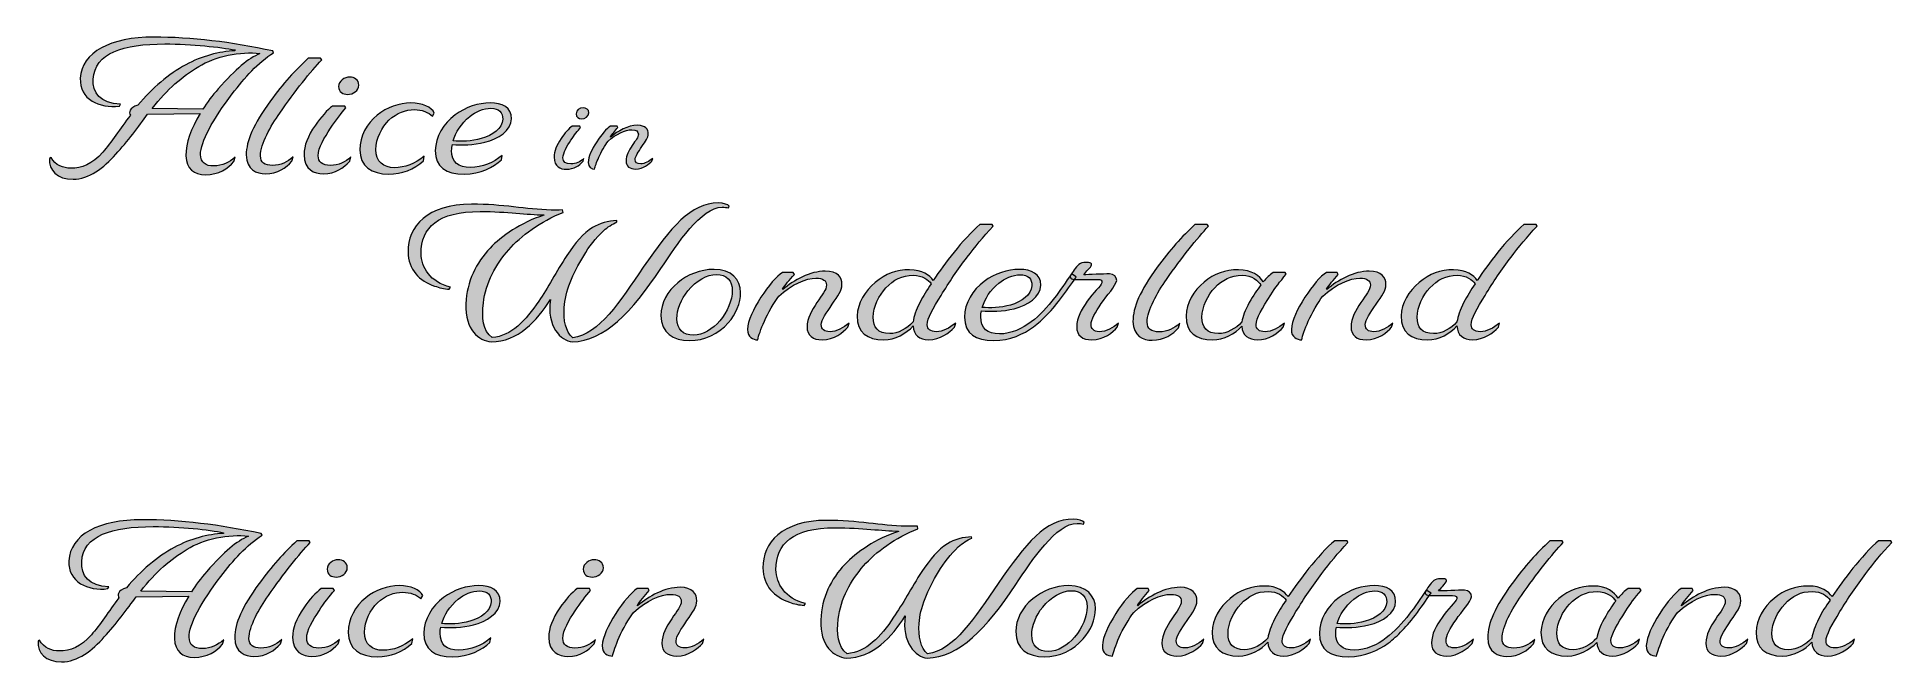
# Model space of a CAD drawing. Header units: millimetres. Extents: x 44.7 to 86, y -71.8 to -57.9.
import ezdxf

# ---------------------------------------------------------------- set-up
doc = ezdxf.new("R2010")
doc.units = ezdxf.units.MM
doc.header["$MEASUREMENT"] = 0
doc.layers.add('Layer 1', color=7, linetype='Continuous', lineweight=0)

msp = doc.modelspace()

# ---------------------------------------------------------------- hatches: boundary and pattern name
at = {"layer": 'Layer 1', "transparency": 33554687}
h = msp.add_hatch(color=250, dxfattribs=at)
h.dxf.hatch_style = 2
edge = h.paths.add_edge_path()
edge.add_spline(control_points=[(47.235, -59.5), (47.235, -59.5), (48.365, -59.517), (48.365, -59.517), (48.462, -59.364), (48.577, -59.212), (48.708, -59.064), (49.105, -58.607), (49.368, -58.395), (49.638, -58.273), (49.207, -58.218), (48.631, -58.34), (48.272, -58.565), (47.9, -58.793), (47.578, -59.06), (47.235, -59.5)], knot_values=[0, 0, 0, 0, 1, 1, 1, 2, 2, 2, 3, 3, 3, 4, 4, 4, 5, 5, 5, 5], degree=3, periodic=0)
edge = h.paths.add_edge_path()
edge.add_spline(control_points=[(49.943, -58.256), (49.592, -58.476), (49.3, -58.814), (49.021, -59.174), (48.593, -59.724), (48.306, -60.265), (48.314, -60.523), (48.323, -60.71), (48.424, -60.782), (48.61, -60.782), (48.797, -60.782), (48.953, -60.697), (49.088, -60.587), (49.088, -60.587), (49.059, -60.684), (49.059, -60.684), (48.928, -60.841), (48.72, -60.976), (48.424, -60.976), (48.166, -60.976), (47.997, -60.845), (47.988, -60.557), (47.98, -60.27), (48.103, -59.948), (48.306, -59.614), (48.306, -59.614), (47.134, -59.627), (47.134, -59.627), (46.935, -59.897), (46.685, -60.24), (46.423, -60.519), (46.156, -60.828), (45.826, -61.078), (45.471, -61.078), (45.116, -61.078), (44.925, -60.879), (44.946, -60.612), (44.946, -60.612), (44.98, -60.591), (44.98, -60.591), (45.073, -60.769), (45.255, -60.832), (45.416, -60.832), (45.666, -60.832), (45.898, -60.748), (46.135, -60.473), (46.317, -60.265), (46.524, -59.948), (46.749, -59.652), (46.715, -59.588), (46.715, -59.487), (46.918, -59.428), (47.235, -59.038), (47.603, -58.738), (47.984, -58.526), (48.34, -58.328), (48.733, -58.235), (49.08, -58.213), (49.08, -58.213), (49.084, -58.196), (49.084, -58.196), (48.754, -58.133), (48.132, -58.061), (47.515, -58.061), (46.588, -58.061), (45.953, -58.26), (45.92, -58.844), (45.902, -59.144), (46.076, -59.394), (46.529, -59.402), (46.529, -59.402), (46.503, -59.445), (46.503, -59.445), (46.059, -59.504), (45.611, -59.296), (45.632, -58.827), (45.661, -58.239), (46.309, -57.909), (47.269, -57.909), (48.111, -57.909), (49.008, -58.019), (49.922, -58.218), (49.922, -58.218), (49.943, -58.256), (49.943, -58.256)], knot_values=[0, 0, 0, 0, 1, 1, 1, 2, 2, 2, 3, 3, 3, 4, 4, 4, 5, 5, 5, 6, 6, 6, 7, 7, 7, 8, 8, 8, 9, 9, 9, 10, 10, 10, 11, 11, 11, 12, 12, 12, 13, 13, 13, 14, 14, 14, 15, 15, 15, 16, 16, 16, 17, 17, 17, 18, 18, 18, 19, 19, 19, 20, 20, 20, 21, 21, 21, 22, 22, 22, 23, 23, 23, 24, 24, 24, 25, 25, 25, 26, 26, 26, 27, 27, 27, 28, 28, 28, 28], degree=3, periodic=0)
h = msp.add_hatch(color=250, dxfattribs=at)
h.dxf.hatch_style = 2
edge = h.paths.add_edge_path()
edge.add_spline(control_points=[(50.081, -59.601), (49.878, -59.889), (49.65, -60.291), (49.65, -60.553), (49.65, -60.706), (49.747, -60.769), (49.916, -60.769), (50.102, -60.769), (50.246, -60.693), (50.381, -60.579), (50.381, -60.579), (50.352, -60.676), (50.352, -60.676), (50.216, -60.824), (50.039, -60.955), (49.759, -60.955), (49.569, -60.955), (49.332, -60.871), (49.332, -60.536), (49.332, -60.223), (49.493, -59.855), (49.874, -59.33), (50.153, -58.95), (50.428, -58.641), (50.716, -58.378), (50.716, -58.378), (50.991, -58.378), (50.991, -58.378), (50.991, -58.378), (51.016, -58.416), (51.016, -58.416), (50.771, -58.675), (50.419, -59.11), (50.081, -59.601)], knot_values=[0, 0, 0, 0, 1, 1, 1, 2, 2, 2, 3, 3, 3, 4, 4, 4, 5, 5, 5, 6, 6, 6, 7, 7, 7, 8, 8, 8, 9, 9, 9, 10, 10, 10, 11, 11, 11, 11], degree=3, periodic=0)
h = msp.add_hatch(color=250, dxfattribs=at)
h.dxf.hatch_style = 2
edge = h.paths.add_edge_path()
edge.add_spline(control_points=[(51.393, -59.013), (51.393, -58.882), (51.52, -58.802), (51.639, -58.802), (51.74, -58.802), (51.842, -58.861), (51.842, -58.979), (51.842, -59.106), (51.715, -59.187), (51.592, -59.187), (51.486, -59.187), (51.393, -59.131), (51.393, -59.013)], knot_values=[0, 0, 0, 0, 1, 1, 1, 2, 2, 2, 3, 3, 3, 4, 4, 4, 4], degree=3, periodic=0)
edge = h.paths.add_edge_path()
edge.add_spline(control_points=[(51.211, -59.94), (51.076, -60.151), (50.936, -60.371), (50.936, -60.553), (50.936, -60.693), (51.029, -60.769), (51.207, -60.769), (51.398, -60.769), (51.533, -60.693), (51.668, -60.579), (51.668, -60.579), (51.639, -60.676), (51.639, -60.676), (51.503, -60.824), (51.326, -60.955), (51.05, -60.955), (50.852, -60.955), (50.623, -60.866), (50.623, -60.532), (50.623, -60.325), (50.699, -60.126), (50.873, -59.872), (50.987, -59.703), (51.148, -59.521), (51.258, -59.445), (51.258, -59.445), (51.529, -59.445), (51.529, -59.445), (51.529, -59.445), (51.554, -59.487), (51.554, -59.487), (51.453, -59.605), (51.326, -59.762), (51.211, -59.94)], knot_values=[0, 0, 0, 0, 1, 1, 1, 2, 2, 2, 3, 3, 3, 4, 4, 4, 5, 5, 5, 6, 6, 6, 7, 7, 7, 8, 8, 8, 9, 9, 9, 10, 10, 10, 11, 11, 11, 11], degree=3, periodic=0)
h = msp.add_hatch(color=250, dxfattribs=at)
h.dxf.hatch_style = 2
edge = h.paths.add_edge_path()
edge.add_spline(control_points=[(53.484, -59.669), (53.399, -59.584), (53.243, -59.525), (53.082, -59.525), (52.888, -59.525), (52.689, -59.597), (52.515, -59.762), (52.359, -59.914), (52.223, -60.172), (52.223, -60.414), (52.223, -60.693), (52.401, -60.82), (52.634, -60.82), (52.871, -60.82), (53.091, -60.735), (53.302, -60.566), (53.302, -60.566), (53.281, -60.667), (53.281, -60.667), (53.074, -60.862), (52.799, -60.964), (52.511, -60.964), (52.13, -60.964), (51.864, -60.786), (51.864, -60.422), (51.864, -60.109), (52.016, -59.846), (52.253, -59.648), (52.464, -59.474), (52.748, -59.377), (53.002, -59.377), (53.26, -59.377), (53.467, -59.474), (53.526, -59.601), (53.526, -59.601), (53.484, -59.669), (53.484, -59.669)], knot_values=[0, 0, 0, 0, 1, 1, 1, 2, 2, 2, 3, 3, 3, 4, 4, 4, 5, 5, 5, 6, 6, 6, 7, 7, 7, 8, 8, 8, 9, 9, 9, 10, 10, 10, 11, 11, 11, 12, 12, 12, 12], degree=3, periodic=0)
h = msp.add_hatch(color=250, dxfattribs=at)
h.dxf.hatch_style = 2
edge = h.paths.add_edge_path()
edge.add_spline(control_points=[(53.946, -60.223), (54.115, -60.244), (54.352, -60.232), (54.572, -60.172), (54.826, -60.1), (55.042, -59.944), (55.051, -59.741), (55.059, -59.588), (54.966, -59.495), (54.788, -59.495), (54.627, -59.495), (54.445, -59.576), (54.314, -59.682), (54.128, -59.83), (53.997, -60.037), (53.946, -60.223)], knot_values=[0, 0, 0, 0, 1, 1, 1, 2, 2, 2, 3, 3, 3, 4, 4, 4, 5, 5, 5, 5], degree=3, periodic=0)
edge = h.paths.add_edge_path()
edge.add_spline(control_points=[(54.192, -60.964), (53.785, -60.964), (53.548, -60.807), (53.548, -60.439), (53.548, -60.13), (53.73, -59.834), (53.989, -59.644), (54.221, -59.466), (54.513, -59.377), (54.771, -59.377), (55.042, -59.377), (55.249, -59.479), (55.249, -59.728), (55.245, -59.99), (54.949, -60.181), (54.653, -60.253), (54.395, -60.316), (54.132, -60.321), (53.929, -60.303), (53.917, -60.333), (53.912, -60.405), (53.912, -60.435), (53.912, -60.701), (54.06, -60.815), (54.331, -60.815), (54.594, -60.815), (54.843, -60.71), (55.042, -60.545), (55.042, -60.545), (55.021, -60.642), (55.021, -60.642), (54.847, -60.807), (54.555, -60.964), (54.192, -60.964)], knot_values=[0, 0, 0, 0, 1, 1, 1, 2, 2, 2, 3, 3, 3, 4, 4, 4, 5, 5, 5, 6, 6, 6, 7, 7, 7, 8, 8, 8, 9, 9, 9, 10, 10, 10, 11, 11, 11, 11], degree=3, periodic=0)
h = msp.add_hatch(color=250, dxfattribs=at)
h.dxf.hatch_style = 2
edge = h.paths.add_edge_path()
edge.add_spline(control_points=[(56.686, -59.62), (56.686, -59.536), (56.767, -59.485), (56.842, -59.485), (56.907, -59.485), (56.972, -59.523), (56.972, -59.598), (56.972, -59.679), (56.891, -59.73), (56.813, -59.73), (56.745, -59.73), (56.686, -59.695), (56.686, -59.62)], knot_values=[0, 0, 0, 0, 1, 1, 1, 2, 2, 2, 3, 3, 3, 4, 4, 4, 4], degree=3, periodic=0)
edge = h.paths.add_edge_path()
edge.add_spline(control_points=[(56.57, -60.209), (56.484, -60.344), (56.395, -60.484), (56.395, -60.6), (56.395, -60.688), (56.455, -60.737), (56.568, -60.737), (56.689, -60.737), (56.775, -60.688), (56.861, -60.616), (56.861, -60.616), (56.842, -60.678), (56.842, -60.678), (56.756, -60.772), (56.643, -60.855), (56.468, -60.855), (56.342, -60.855), (56.196, -60.799), (56.196, -60.586), (56.196, -60.454), (56.245, -60.328), (56.355, -60.166), (56.428, -60.058), (56.53, -59.943), (56.6, -59.894), (56.6, -59.894), (56.772, -59.894), (56.772, -59.894), (56.772, -59.894), (56.788, -59.921), (56.788, -59.921), (56.724, -59.997), (56.643, -60.096), (56.57, -60.209)], knot_values=[0, 0, 0, 0, 1, 1, 1, 2, 2, 2, 3, 3, 3, 4, 4, 4, 5, 5, 5, 6, 6, 6, 7, 7, 7, 8, 8, 8, 9, 9, 9, 10, 10, 10, 11, 11, 11, 11], degree=3, periodic=0)
h = msp.add_hatch(color=250, dxfattribs=at)
h.dxf.hatch_style = 2
edge = h.paths.add_edge_path()
edge.add_spline(control_points=[(57.801, -60.667), (57.801, -60.546), (57.866, -60.438), (57.941, -60.322), (58.014, -60.209), (58.076, -60.142), (58.076, -60.072), (58.076, -60.013), (58.03, -59.975), (57.928, -59.975), (57.788, -59.975), (57.58, -60.064), (57.4, -60.231), (57.335, -60.317), (57.244, -60.473), (57.195, -60.583), (57.144, -60.705), (57.112, -60.791), (57.101, -60.85), (57.034, -60.847), (56.953, -60.82), (56.956, -60.702), (56.961, -60.578), (57.036, -60.419), (57.147, -60.247), (57.249, -60.085), (57.37, -59.945), (57.451, -59.894), (57.451, -59.894), (57.605, -59.894), (57.605, -59.894), (57.605, -59.894), (57.621, -59.921), (57.621, -59.921), (57.553, -59.997), (57.489, -60.077), (57.454, -60.131), (57.454, -60.131), (57.456, -60.137), (57.456, -60.137), (57.615, -60.002), (57.844, -59.875), (58.059, -59.875), (58.234, -59.875), (58.299, -59.967), (58.296, -60.067), (58.296, -60.153), (58.24, -60.225), (58.156, -60.347), (58.076, -60.47), (58.003, -60.565), (58.003, -60.635), (58.003, -60.702), (58.043, -60.734), (58.127, -60.734), (58.221, -60.734), (58.31, -60.683), (58.396, -60.613), (58.396, -60.613), (58.377, -60.672), (58.377, -60.672), (58.312, -60.74), (58.189, -60.85), (58.014, -60.85), (57.887, -60.85), (57.798, -60.791), (57.801, -60.667)], knot_values=[0, 0, 0, 0, 1, 1, 1, 2, 2, 2, 3, 3, 3, 4, 4, 4, 5, 5, 5, 6, 6, 6, 7, 7, 7, 8, 8, 8, 9, 9, 9, 10, 10, 10, 11, 11, 11, 12, 12, 12, 13, 13, 13, 14, 14, 14, 15, 15, 15, 16, 16, 16, 17, 17, 17, 18, 18, 18, 19, 19, 19, 20, 20, 20, 21, 21, 21, 22, 22, 22, 22], degree=3, periodic=0)
h = msp.add_hatch(color=250, dxfattribs=at)
h.dxf.hatch_style = 2
edge = h.paths.add_edge_path()
edge.add_spline(control_points=[(53.232, -62.733), (53.236, -63.037), (53.431, -63.376), (53.888, -63.486), (53.888, -63.486), (53.858, -63.528), (53.858, -63.528), (53.748, -63.524), (53.634, -63.494), (53.532, -63.46), (53.198, -63.346), (52.944, -63.092), (52.94, -62.694), (52.931, -62.136), (53.371, -61.632), (54.357, -61.632), (55.06, -61.632), (55.563, -61.751), (56.13, -61.764), (56.202, -61.768), (56.282, -61.768), (56.384, -61.759), (56.384, -61.759), (56.396, -61.819), (56.396, -61.819), (55.902, -62.009), (55.449, -62.348), (55.186, -62.648), (54.903, -62.969), (54.67, -63.38), (54.619, -63.837), (54.581, -64.154), (54.607, -64.459), (54.818, -64.607), (55.242, -64.573), (55.563, -64.23), (55.855, -63.794), (56.054, -63.507), (56.249, -63.134), (56.481, -62.775), (56.672, -62.495), (56.845, -62.284), (57.052, -62.157), (57.205, -62.06), (57.412, -62.005), (57.594, -62.001), (57.594, -62.001), (57.598, -62.03), (57.598, -62.03), (57.492, -62.077), (57.391, -62.14), (57.298, -62.225), (57.129, -62.386), (56.972, -62.58), (56.858, -62.783), (56.612, -63.177), (56.443, -63.591), (56.422, -63.934), (56.401, -64.218), (56.456, -64.48), (56.612, -64.611), (57.205, -64.531), (57.657, -63.807), (58.186, -63.041), (58.804, -62.14), (59.244, -61.607), (59.858, -61.607), (59.984, -61.607), (60.069, -61.645), (60.103, -61.675), (60.103, -61.675), (60.086, -61.717), (60.086, -61.717), (60.044, -61.709), (59.993, -61.7), (59.946, -61.7), (59.481, -61.7), (58.939, -62.521), (58.58, -63.067), (57.915, -64.057), (57.323, -64.679), (56.6, -64.704), (56.35, -64.683), (56.024, -64.353), (56.113, -63.761), (55.817, -64.234), (55.394, -64.7), (54.793, -64.704), (54.522, -64.67), (54.209, -64.446), (54.23, -63.854), (54.247, -63.355), (54.459, -62.94), (54.768, -62.614), (55.017, -62.352), (55.457, -62.039), (55.965, -61.882), (55.965, -61.882), (55.965, -61.874), (55.965, -61.874), (55.593, -61.869), (55.161, -61.797), (54.548, -61.797), (53.612, -61.797), (53.228, -62.149), (53.232, -62.733)], knot_values=[0, 0, 0, 0, 1, 1, 1, 2, 2, 2, 3, 3, 3, 4, 4, 4, 5, 5, 5, 6, 6, 6, 7, 7, 7, 8, 8, 8, 9, 9, 9, 10, 10, 10, 11, 11, 11, 12, 12, 12, 13, 13, 13, 14, 14, 14, 15, 15, 15, 16, 16, 16, 17, 17, 17, 18, 18, 18, 19, 19, 19, 20, 20, 20, 21, 21, 21, 22, 22, 22, 23, 23, 23, 24, 24, 24, 25, 25, 25, 26, 26, 26, 27, 27, 27, 28, 28, 28, 29, 29, 29, 30, 30, 30, 31, 31, 31, 32, 32, 32, 33, 33, 33, 34, 34, 34, 35, 35, 35, 35], degree=3, periodic=0)
h = msp.add_hatch(color=250, dxfattribs=at)
h.dxf.hatch_style = 2
edge = h.paths.add_edge_path()
edge.add_spline(control_points=[(64.356, -63.82), (64.428, -63.68), (64.504, -63.553), (64.606, -63.409), (64.543, -63.321), (64.411, -63.219), (64.208, -63.219), (63.959, -63.219), (63.764, -63.316), (63.595, -63.502), (63.442, -63.663), (63.311, -63.921), (63.311, -64.154), (63.311, -64.378), (63.417, -64.518), (63.679, -64.518), (63.861, -64.518), (64.064, -64.412), (64.2, -64.26), (64.221, -64.129), (64.263, -64.006), (64.356, -63.82)], knot_values=[0, 0, 0, 0, 1, 1, 1, 2, 2, 2, 3, 3, 3, 4, 4, 4, 5, 5, 5, 6, 6, 6, 7, 7, 7, 7], degree=3, periodic=0)
edge = h.paths.add_edge_path()
edge.add_spline(control_points=[(63.548, -64.658), (63.176, -64.658), (62.952, -64.493), (62.956, -64.124), (62.96, -63.845), (63.125, -63.566), (63.358, -63.376), (63.586, -63.185), (63.827, -63.096), (64.124, -63.096), (64.416, -63.096), (64.568, -63.219), (64.652, -63.333), (64.784, -63.134), (64.936, -62.927), (65.114, -62.703), (65.287, -62.491), (65.524, -62.221), (65.689, -62.089), (65.689, -62.089), (65.964, -62.089), (65.964, -62.089), (65.964, -62.089), (65.985, -62.127), (65.985, -62.127), (65.757, -62.364), (65.579, -62.584), (65.406, -62.817), (65.198, -63.088), (65.004, -63.376), (64.826, -63.668), (64.648, -63.959), (64.517, -64.179), (64.517, -64.323), (64.517, -64.421), (64.585, -64.476), (64.72, -64.476), (64.868, -64.476), (65.008, -64.399), (65.152, -64.285), (65.152, -64.285), (65.122, -64.378), (65.122, -64.378), (65.008, -64.501), (64.801, -64.658), (64.547, -64.658), (64.344, -64.658), (64.208, -64.552), (64.2, -64.349), (64.056, -64.514), (63.798, -64.658), (63.548, -64.658)], knot_values=[0, 0, 0, 0, 1, 1, 1, 2, 2, 2, 3, 3, 3, 4, 4, 4, 5, 5, 5, 6, 6, 6, 7, 7, 7, 8, 8, 8, 9, 9, 9, 10, 10, 10, 11, 11, 11, 12, 12, 12, 13, 13, 13, 14, 14, 14, 15, 15, 15, 16, 16, 16, 17, 17, 17, 17], degree=3, periodic=0)
h = msp.add_hatch(color=250, dxfattribs=at)
h.dxf.hatch_style = 2
edge = h.paths.add_edge_path()
edge.add_spline(control_points=[(69.851, -63.312), (69.648, -63.6), (69.42, -64.002), (69.42, -64.264), (69.42, -64.416), (69.517, -64.48), (69.686, -64.48), (69.873, -64.48), (70.016, -64.404), (70.152, -64.29), (70.152, -64.29), (70.122, -64.387), (70.122, -64.387), (69.987, -64.535), (69.809, -64.666), (69.53, -64.666), (69.34, -64.666), (69.103, -64.581), (69.103, -64.247), (69.103, -63.934), (69.263, -63.566), (69.644, -63.041), (69.923, -62.661), (70.198, -62.352), (70.486, -62.089), (70.486, -62.089), (70.761, -62.089), (70.761, -62.089), (70.761, -62.089), (70.786, -62.127), (70.786, -62.127), (70.541, -62.386), (70.19, -62.821), (69.851, -63.312)], knot_values=[0, 0, 0, 0, 1, 1, 1, 2, 2, 2, 3, 3, 3, 4, 4, 4, 5, 5, 5, 6, 6, 6, 7, 7, 7, 8, 8, 8, 9, 9, 9, 10, 10, 10, 11, 11, 11, 11], degree=3, periodic=0)
h = msp.add_hatch(color=250, dxfattribs=at)
h.dxf.hatch_style = 2
edge = h.paths.add_edge_path()
edge.add_spline(control_points=[(76.485, -63.82), (76.557, -63.68), (76.633, -63.553), (76.734, -63.409), (76.671, -63.321), (76.54, -63.219), (76.337, -63.219), (76.087, -63.219), (75.892, -63.316), (75.723, -63.502), (75.571, -63.663), (75.44, -63.921), (75.44, -64.154), (75.44, -64.378), (75.546, -64.518), (75.808, -64.518), (75.99, -64.518), (76.193, -64.412), (76.328, -64.26), (76.349, -64.129), (76.392, -64.006), (76.485, -63.82)], knot_values=[0, 0, 0, 0, 1, 1, 1, 2, 2, 2, 3, 3, 3, 4, 4, 4, 5, 5, 5, 6, 6, 6, 7, 7, 7, 7], degree=3, periodic=0)
edge = h.paths.add_edge_path()
edge.add_spline(control_points=[(75.677, -64.658), (75.304, -64.658), (75.08, -64.493), (75.084, -64.124), (75.089, -63.845), (75.254, -63.566), (75.486, -63.376), (75.715, -63.185), (75.956, -63.096), (76.252, -63.096), (76.544, -63.096), (76.696, -63.219), (76.781, -63.333), (76.912, -63.134), (77.064, -62.927), (77.242, -62.703), (77.416, -62.491), (77.653, -62.221), (77.818, -62.089), (77.818, -62.089), (78.092, -62.089), (78.092, -62.089), (78.092, -62.089), (78.114, -62.127), (78.114, -62.127), (77.885, -62.364), (77.707, -62.584), (77.534, -62.817), (77.327, -63.088), (77.132, -63.376), (76.954, -63.668), (76.777, -63.959), (76.646, -64.179), (76.646, -64.323), (76.646, -64.421), (76.713, -64.476), (76.849, -64.476), (76.997, -64.476), (77.136, -64.399), (77.28, -64.285), (77.28, -64.285), (77.251, -64.378), (77.251, -64.378), (77.136, -64.501), (76.929, -64.658), (76.675, -64.658), (76.472, -64.658), (76.337, -64.552), (76.328, -64.349), (76.184, -64.514), (75.926, -64.658), (75.677, -64.658)], knot_values=[0, 0, 0, 0, 1, 1, 1, 2, 2, 2, 3, 3, 3, 4, 4, 4, 5, 5, 5, 6, 6, 6, 7, 7, 7, 8, 8, 8, 9, 9, 9, 10, 10, 10, 11, 11, 11, 12, 12, 12, 13, 13, 13, 14, 14, 14, 15, 15, 15, 16, 16, 16, 17, 17, 17, 17], degree=3, periodic=0)
h = msp.add_hatch(color=250, dxfattribs=at)
h.dxf.hatch_style = 2
edge = h.paths.add_edge_path()
edge.add_spline(control_points=[(59.814, -63.202), (59.611, -63.202), (59.361, -63.337), (59.179, -63.566), (59.027, -63.756), (58.934, -63.981), (58.934, -64.188), (58.934, -64.425), (59.074, -64.556), (59.302, -64.556), (59.518, -64.556), (59.738, -64.416), (59.89, -64.234), (60.059, -64.036), (60.17, -63.773), (60.17, -63.562), (60.17, -63.337), (60.047, -63.202), (59.814, -63.202)], knot_values=[0, 0, 0, 0, 1, 1, 1, 2, 2, 2, 3, 3, 3, 4, 4, 4, 5, 5, 5, 6, 6, 6, 6], degree=3, periodic=0)
edge = h.paths.add_edge_path()
edge.add_spline(control_points=[(58.579, -64.112), (58.579, -63.845), (58.723, -63.57), (58.955, -63.384), (59.171, -63.206), (59.455, -63.088), (59.763, -63.088), (60.148, -63.088), (60.356, -63.316), (60.356, -63.6), (60.356, -63.845), (60.25, -64.086), (60.081, -64.277), (59.865, -64.526), (59.552, -64.675), (59.213, -64.675), (58.854, -64.675), (58.579, -64.505), (58.579, -64.112)], knot_values=[0, 0, 0, 0, 1, 1, 1, 2, 2, 2, 3, 3, 3, 4, 4, 4, 5, 5, 5, 6, 6, 6, 6], degree=3, periodic=0)
h = msp.add_hatch(color=250, dxfattribs=at)
h.dxf.hatch_style = 2
edge = h.paths.add_edge_path()
edge.add_spline(control_points=[(61.838, -64.37), (61.838, -64.179), (61.939, -64.01), (62.058, -63.828), (62.172, -63.651), (62.269, -63.545), (62.269, -63.435), (62.269, -63.342), (62.197, -63.283), (62.036, -63.283), (61.816, -63.283), (61.491, -63.422), (61.207, -63.684), (61.106, -63.82), (60.962, -64.065), (60.886, -64.239), (60.805, -64.429), (60.755, -64.564), (60.737, -64.658), (60.632, -64.653), (60.505, -64.611), (60.509, -64.425), (60.517, -64.23), (60.636, -63.981), (60.809, -63.71), (60.97, -63.456), (61.161, -63.236), (61.287, -63.156), (61.287, -63.156), (61.529, -63.156), (61.529, -63.156), (61.529, -63.156), (61.554, -63.198), (61.554, -63.198), (61.448, -63.316), (61.347, -63.443), (61.292, -63.528), (61.292, -63.528), (61.296, -63.536), (61.296, -63.536), (61.546, -63.325), (61.905, -63.126), (62.244, -63.126), (62.519, -63.126), (62.62, -63.27), (62.616, -63.426), (62.616, -63.562), (62.527, -63.676), (62.396, -63.866), (62.269, -64.061), (62.155, -64.209), (62.155, -64.319), (62.155, -64.425), (62.218, -64.476), (62.35, -64.476), (62.498, -64.476), (62.637, -64.395), (62.773, -64.285), (62.773, -64.285), (62.743, -64.378), (62.743, -64.378), (62.641, -64.484), (62.447, -64.658), (62.172, -64.658), (61.973, -64.658), (61.833, -64.564), (61.838, -64.37)], knot_values=[0, 0, 0, 0, 1, 1, 1, 2, 2, 2, 3, 3, 3, 4, 4, 4, 5, 5, 5, 6, 6, 6, 7, 7, 7, 8, 8, 8, 9, 9, 9, 10, 10, 10, 11, 11, 11, 12, 12, 12, 13, 13, 13, 14, 14, 14, 15, 15, 15, 16, 16, 16, 17, 17, 17, 18, 18, 18, 19, 19, 19, 20, 20, 20, 21, 21, 21, 22, 22, 22, 22], degree=3, periodic=0)
h = msp.add_hatch(color=250, dxfattribs=at)
h.dxf.hatch_style = 2
edge = h.paths.add_edge_path()
edge.add_spline(control_points=[(65.745, -63.934), (65.915, -63.955), (66.152, -63.943), (66.372, -63.883), (66.625, -63.811), (66.841, -63.655), (66.85, -63.452), (66.858, -63.299), (66.765, -63.206), (66.587, -63.206), (66.427, -63.206), (66.245, -63.287), (66.114, -63.393), (65.927, -63.541), (65.796, -63.748), (65.745, -63.934)], knot_values=[0, 0, 0, 0, 1, 1, 1, 2, 2, 2, 3, 3, 3, 4, 4, 4, 5, 5, 5, 5], degree=3, periodic=0)
edge = h.paths.add_edge_path()
edge.add_spline(control_points=[(67.73, -63.189), (67.73, -63.189), (67.84, -63.253), (67.84, -63.253), (67.802, -63.308), (67.637, -63.545), (67.535, -63.684), (67.29, -64.014), (67.095, -64.205), (66.884, -64.37), (66.668, -64.526), (66.367, -64.675), (65.999, -64.675), (65.597, -64.675), (65.348, -64.531), (65.348, -64.15), (65.348, -63.841), (65.53, -63.545), (65.788, -63.355), (66.02, -63.177), (66.312, -63.088), (66.571, -63.088), (66.841, -63.088), (67.049, -63.189), (67.049, -63.439), (67.044, -63.701), (66.761, -63.887), (66.452, -63.964), (66.198, -64.027), (65.932, -64.031), (65.729, -64.014), (65.716, -64.048), (65.711, -64.112), (65.711, -64.141), (65.711, -64.404), (65.851, -64.526), (66.13, -64.526), (66.38, -64.526), (66.647, -64.408), (66.837, -64.256), (67.019, -64.116), (67.201, -63.926), (67.353, -63.722), (67.463, -63.583), (67.62, -63.355), (67.73, -63.189)], knot_values=[0, 0, 0, 0, 1, 1, 1, 2, 2, 2, 3, 3, 3, 4, 4, 4, 5, 5, 5, 6, 6, 6, 7, 7, 7, 8, 8, 8, 9, 9, 9, 10, 10, 10, 11, 11, 11, 12, 12, 12, 13, 13, 13, 14, 14, 14, 15, 15, 15, 15], degree=3, periodic=0)
h = msp.add_hatch(color=250, dxfattribs=at)
h.dxf.hatch_style = 2
edge = h.paths.add_edge_path()
edge.add_spline(control_points=[(67.731, -63.189), (67.752, -63.156), (67.782, -63.113), (67.816, -63.067), (67.892, -62.965), (67.947, -62.923), (68.112, -62.936), (68.217, -62.94), (68.192, -63.003), (68.099, -63.101), (68.074, -63.126), (68.036, -63.168), (68.006, -63.206), (68.112, -63.206), (68.442, -63.189), (68.581, -63.189), (68.679, -63.189), (68.742, -63.257), (68.742, -63.337), (68.717, -63.456), (68.522, -63.668), (68.395, -63.849), (68.26, -64.044), (68.171, -64.205), (68.171, -64.315), (68.171, -64.408), (68.222, -64.476), (68.353, -64.476), (68.514, -64.476), (68.653, -64.391), (68.785, -64.285), (68.785, -64.285), (68.755, -64.378), (68.755, -64.378), (68.658, -64.484), (68.45, -64.658), (68.188, -64.658), (67.976, -64.658), (67.849, -64.564), (67.849, -64.366), (67.849, -64.171), (67.951, -63.989), (68.082, -63.799), (68.209, -63.613), (68.391, -63.452), (68.412, -63.384), (68.416, -63.333), (68.395, -63.312), (68.319, -63.312), (68.179, -63.308), (67.947, -63.312), (67.845, -63.312), (67.718, -63.312), (67.672, -63.274), (67.731, -63.189)], knot_values=[0, 0, 0, 0, 1, 1, 1, 2, 2, 2, 3, 3, 3, 4, 4, 4, 5, 5, 5, 6, 6, 6, 7, 7, 7, 8, 8, 8, 9, 9, 9, 10, 10, 10, 11, 11, 11, 12, 12, 12, 13, 13, 13, 14, 14, 14, 15, 15, 15, 16, 16, 16, 17, 17, 17, 18, 18, 18, 18], degree=3, periodic=0)
h = msp.add_hatch(color=250, dxfattribs=at)
h.dxf.hatch_style = 2
edge = h.paths.add_edge_path()
edge.add_spline(control_points=[(71.54, -63.219), (71.291, -63.219), (71.096, -63.321), (70.927, -63.498), (70.779, -63.655), (70.643, -63.917), (70.643, -64.15), (70.639, -64.378), (70.749, -64.518), (71.012, -64.518), (71.194, -64.518), (71.397, -64.412), (71.532, -64.26), (71.553, -64.133), (71.6, -64.006), (71.697, -63.828), (71.79, -63.663), (71.87, -63.541), (71.955, -63.435), (71.904, -63.342), (71.756, -63.219), (71.54, -63.219)], knot_values=[0, 0, 0, 0, 1, 1, 1, 2, 2, 2, 3, 3, 3, 4, 4, 4, 5, 5, 5, 6, 6, 6, 7, 7, 7, 7], degree=3, periodic=0)
edge = h.paths.add_edge_path()
edge.add_spline(control_points=[(72.497, -63.156), (72.497, -63.156), (72.522, -63.194), (72.522, -63.194), (72.374, -63.367), (72.277, -63.498), (72.179, -63.651), (71.989, -63.947), (71.849, -64.184), (71.849, -64.315), (71.849, -64.425), (71.917, -64.476), (72.048, -64.476), (72.201, -64.476), (72.348, -64.395), (72.484, -64.285), (72.484, -64.285), (72.454, -64.378), (72.454, -64.378), (72.336, -64.505), (72.133, -64.658), (71.875, -64.658), (71.689, -64.658), (71.536, -64.556), (71.532, -64.353), (71.384, -64.518), (71.13, -64.658), (70.88, -64.658), (70.508, -64.658), (70.284, -64.493), (70.288, -64.124), (70.292, -63.845), (70.462, -63.562), (70.69, -63.371), (70.918, -63.185), (71.16, -63.096), (71.456, -63.096), (71.76, -63.096), (71.925, -63.236), (72.01, -63.367), (72.078, -63.283), (72.154, -63.206), (72.23, -63.156), (72.23, -63.156), (72.497, -63.156), (72.497, -63.156)], knot_values=[0, 0, 0, 0, 1, 1, 1, 2, 2, 2, 3, 3, 3, 4, 4, 4, 5, 5, 5, 6, 6, 6, 7, 7, 7, 8, 8, 8, 9, 9, 9, 10, 10, 10, 11, 11, 11, 12, 12, 12, 13, 13, 13, 14, 14, 14, 15, 15, 15, 15], degree=3, periodic=0)
h = msp.add_hatch(color=250, dxfattribs=at)
h.dxf.hatch_style = 2
edge = h.paths.add_edge_path()
edge.add_spline(control_points=[(73.966, -64.37), (73.966, -64.179), (74.068, -64.01), (74.186, -63.828), (74.3, -63.651), (74.398, -63.545), (74.398, -63.435), (74.398, -63.342), (74.326, -63.283), (74.165, -63.283), (73.945, -63.283), (73.619, -63.422), (73.336, -63.684), (73.234, -63.82), (73.09, -64.065), (73.014, -64.239), (72.934, -64.429), (72.883, -64.564), (72.866, -64.658), (72.76, -64.653), (72.633, -64.611), (72.638, -64.425), (72.646, -64.23), (72.764, -63.981), (72.938, -63.71), (73.099, -63.456), (73.289, -63.236), (73.416, -63.156), (73.416, -63.156), (73.657, -63.156), (73.657, -63.156), (73.657, -63.156), (73.683, -63.198), (73.683, -63.198), (73.577, -63.316), (73.475, -63.443), (73.42, -63.528), (73.42, -63.528), (73.425, -63.536), (73.425, -63.536), (73.674, -63.325), (74.034, -63.126), (74.372, -63.126), (74.647, -63.126), (74.749, -63.27), (74.745, -63.426), (74.745, -63.562), (74.656, -63.676), (74.525, -63.866), (74.398, -64.061), (74.283, -64.209), (74.283, -64.319), (74.283, -64.425), (74.347, -64.476), (74.478, -64.476), (74.626, -64.476), (74.766, -64.395), (74.901, -64.285), (74.901, -64.285), (74.871, -64.378), (74.871, -64.378), (74.77, -64.484), (74.575, -64.658), (74.3, -64.658), (74.102, -64.658), (73.962, -64.564), (73.966, -64.37)], knot_values=[0, 0, 0, 0, 1, 1, 1, 2, 2, 2, 3, 3, 3, 4, 4, 4, 5, 5, 5, 6, 6, 6, 7, 7, 7, 8, 8, 8, 9, 9, 9, 10, 10, 10, 11, 11, 11, 12, 12, 12, 13, 13, 13, 14, 14, 14, 15, 15, 15, 16, 16, 16, 17, 17, 17, 18, 18, 18, 19, 19, 19, 20, 20, 20, 21, 21, 21, 22, 22, 22, 22], degree=3, periodic=0)
h = msp.add_hatch(color=250, dxfattribs=at)
h.dxf.hatch_style = 2
edge = h.paths.add_edge_path()
edge.add_spline(control_points=[(46.979, -70.26), (46.979, -70.26), (48.109, -70.277), (48.109, -70.277), (48.206, -70.124), (48.32, -69.972), (48.451, -69.824), (48.849, -69.367), (49.111, -69.156), (49.382, -69.033), (48.951, -68.978), (48.375, -69.101), (48.015, -69.325), (47.643, -69.553), (47.321, -69.82), (46.979, -70.26)], knot_values=[0, 0, 0, 0, 1, 1, 1, 2, 2, 2, 3, 3, 3, 4, 4, 4, 5, 5, 5, 5], degree=3, periodic=0)
edge = h.paths.add_edge_path()
edge.add_spline(control_points=[(49.687, -69.016), (49.335, -69.236), (49.044, -69.574), (48.764, -69.934), (48.337, -70.484), (48.049, -71.026), (48.058, -71.284), (48.066, -71.47), (48.168, -71.542), (48.354, -71.542), (48.54, -71.542), (48.697, -71.457), (48.832, -71.347), (48.832, -71.347), (48.802, -71.445), (48.802, -71.445), (48.671, -71.601), (48.464, -71.737), (48.168, -71.737), (47.91, -71.737), (47.74, -71.605), (47.732, -71.318), (47.724, -71.03), (47.846, -70.708), (48.049, -70.374), (48.049, -70.374), (46.877, -70.387), (46.877, -70.387), (46.678, -70.658), (46.429, -71), (46.167, -71.28), (45.9, -71.588), (45.57, -71.838), (45.214, -71.838), (44.859, -71.838), (44.669, -71.639), (44.69, -71.373), (44.69, -71.373), (44.724, -71.352), (44.724, -71.352), (44.817, -71.529), (44.999, -71.593), (45.16, -71.593), (45.409, -71.593), (45.642, -71.508), (45.879, -71.233), (46.061, -71.026), (46.268, -70.708), (46.492, -70.412), (46.458, -70.349), (46.458, -70.247), (46.661, -70.188), (46.979, -69.799), (47.347, -69.498), (47.728, -69.287), (48.083, -69.088), (48.477, -68.995), (48.824, -68.974), (48.824, -68.974), (48.828, -68.957), (48.828, -68.957), (48.498, -68.893), (47.876, -68.821), (47.258, -68.821), (46.332, -68.821), (45.697, -69.02), (45.663, -69.604), (45.646, -69.904), (45.819, -70.154), (46.272, -70.162), (46.272, -70.162), (46.247, -70.205), (46.247, -70.205), (45.803, -70.264), (45.354, -70.057), (45.375, -69.587), (45.405, -68.999), (46.052, -68.669), (47.013, -68.669), (47.855, -68.669), (48.752, -68.779), (49.666, -68.978), (49.666, -68.978), (49.687, -69.016), (49.687, -69.016)], knot_values=[0, 0, 0, 0, 1, 1, 1, 2, 2, 2, 3, 3, 3, 4, 4, 4, 5, 5, 5, 6, 6, 6, 7, 7, 7, 8, 8, 8, 9, 9, 9, 10, 10, 10, 11, 11, 11, 12, 12, 12, 13, 13, 13, 14, 14, 14, 15, 15, 15, 16, 16, 16, 17, 17, 17, 18, 18, 18, 19, 19, 19, 20, 20, 20, 21, 21, 21, 22, 22, 22, 23, 23, 23, 24, 24, 24, 25, 25, 25, 26, 26, 26, 27, 27, 27, 28, 28, 28, 28], degree=3, periodic=0)
h = msp.add_hatch(color=250, dxfattribs=at)
h.dxf.hatch_style = 2
edge = h.paths.add_edge_path()
edge.add_spline(control_points=[(61.144, -69.782), (61.149, -70.086), (61.343, -70.425), (61.8, -70.535), (61.8, -70.535), (61.771, -70.577), (61.771, -70.577), (61.66, -70.573), (61.546, -70.543), (61.445, -70.51), (61.11, -70.395), (60.857, -70.141), (60.852, -69.744), (60.844, -69.185), (61.284, -68.682), (62.27, -68.682), (62.972, -68.682), (63.476, -68.8), (64.043, -68.813), (64.115, -68.817), (64.195, -68.817), (64.297, -68.809), (64.297, -68.809), (64.309, -68.868), (64.309, -68.868), (63.814, -69.058), (63.361, -69.397), (63.099, -69.697), (62.816, -70.019), (62.583, -70.429), (62.532, -70.886), (62.494, -71.203), (62.519, -71.508), (62.731, -71.656), (63.154, -71.622), (63.476, -71.28), (63.768, -70.844), (63.966, -70.556), (64.161, -70.184), (64.394, -69.824), (64.584, -69.545), (64.758, -69.333), (64.965, -69.206), (65.117, -69.109), (65.325, -69.054), (65.507, -69.05), (65.507, -69.05), (65.511, -69.079), (65.511, -69.079), (65.405, -69.126), (65.304, -69.189), (65.21, -69.274), (65.041, -69.435), (64.885, -69.63), (64.77, -69.833), (64.525, -70.226), (64.356, -70.641), (64.335, -70.983), (64.313, -71.267), (64.368, -71.529), (64.525, -71.66), (65.117, -71.58), (65.57, -70.856), (66.099, -70.091), (66.717, -69.189), (67.157, -68.656), (67.77, -68.656), (67.897, -68.656), (67.982, -68.694), (68.015, -68.724), (68.015, -68.724), (67.999, -68.766), (67.999, -68.766), (67.956, -68.758), (67.906, -68.749), (67.859, -68.749), (67.393, -68.749), (66.852, -69.57), (66.492, -70.116), (65.828, -71.106), (65.236, -71.728), (64.512, -71.753), (64.263, -71.732), (63.937, -71.402), (64.026, -70.81), (63.729, -71.284), (63.306, -71.749), (62.706, -71.753), (62.435, -71.719), (62.122, -71.495), (62.143, -70.903), (62.16, -70.404), (62.371, -69.989), (62.68, -69.663), (62.93, -69.401), (63.37, -69.088), (63.878, -68.931), (63.878, -68.931), (63.878, -68.923), (63.878, -68.923), (63.505, -68.919), (63.074, -68.847), (62.46, -68.847), (61.525, -68.847), (61.14, -69.198), (61.144, -69.782)], knot_values=[0, 0, 0, 0, 1, 1, 1, 2, 2, 2, 3, 3, 3, 4, 4, 4, 5, 5, 5, 6, 6, 6, 7, 7, 7, 8, 8, 8, 9, 9, 9, 10, 10, 10, 11, 11, 11, 12, 12, 12, 13, 13, 13, 14, 14, 14, 15, 15, 15, 16, 16, 16, 17, 17, 17, 18, 18, 18, 19, 19, 19, 20, 20, 20, 21, 21, 21, 22, 22, 22, 23, 23, 23, 24, 24, 24, 25, 25, 25, 26, 26, 26, 27, 27, 27, 28, 28, 28, 29, 29, 29, 30, 30, 30, 31, 31, 31, 32, 32, 32, 33, 33, 33, 34, 34, 34, 35, 35, 35, 35], degree=3, periodic=0)
h = msp.add_hatch(color=250, dxfattribs=at)
h.dxf.hatch_style = 2
edge = h.paths.add_edge_path()
edge.add_spline(control_points=[(49.825, -70.361), (49.621, -70.649), (49.393, -71.051), (49.393, -71.313), (49.393, -71.466), (49.49, -71.529), (49.66, -71.529), (49.846, -71.529), (49.99, -71.453), (50.125, -71.339), (50.125, -71.339), (50.095, -71.436), (50.095, -71.436), (49.96, -71.584), (49.782, -71.715), (49.503, -71.715), (49.313, -71.715), (49.076, -71.631), (49.076, -71.296), (49.076, -70.983), (49.236, -70.615), (49.617, -70.091), (49.897, -69.71), (50.171, -69.401), (50.459, -69.139), (50.459, -69.139), (50.734, -69.139), (50.734, -69.139), (50.734, -69.139), (50.76, -69.177), (50.76, -69.177), (50.514, -69.435), (50.163, -69.871), (49.825, -70.361)], knot_values=[0, 0, 0, 0, 1, 1, 1, 2, 2, 2, 3, 3, 3, 4, 4, 4, 5, 5, 5, 6, 6, 6, 7, 7, 7, 8, 8, 8, 9, 9, 9, 10, 10, 10, 11, 11, 11, 11], degree=3, periodic=0)
h = msp.add_hatch(color=250, dxfattribs=at)
h.dxf.hatch_style = 2
edge = h.paths.add_edge_path()
edge.add_spline(control_points=[(72.269, -70.869), (72.341, -70.73), (72.417, -70.603), (72.519, -70.459), (72.455, -70.37), (72.324, -70.268), (72.121, -70.268), (71.871, -70.268), (71.677, -70.366), (71.507, -70.552), (71.355, -70.713), (71.224, -70.971), (71.224, -71.203), (71.224, -71.428), (71.33, -71.567), (71.592, -71.567), (71.774, -71.567), (71.977, -71.461), (72.112, -71.309), (72.134, -71.178), (72.176, -71.055), (72.269, -70.869)], knot_values=[0, 0, 0, 0, 1, 1, 1, 2, 2, 2, 3, 3, 3, 4, 4, 4, 5, 5, 5, 6, 6, 6, 7, 7, 7, 7], degree=3, periodic=0)
edge = h.paths.add_edge_path()
edge.add_spline(control_points=[(71.461, -71.707), (71.089, -71.707), (70.864, -71.542), (70.869, -71.174), (70.873, -70.895), (71.038, -70.615), (71.27, -70.425), (71.499, -70.234), (71.74, -70.146), (72.036, -70.146), (72.328, -70.146), (72.481, -70.268), (72.565, -70.383), (72.696, -70.184), (72.849, -69.976), (73.026, -69.752), (73.2, -69.541), (73.437, -69.27), (73.602, -69.139), (73.602, -69.139), (73.877, -69.139), (73.877, -69.139), (73.877, -69.139), (73.898, -69.177), (73.898, -69.177), (73.669, -69.414), (73.492, -69.634), (73.318, -69.866), (73.111, -70.137), (72.916, -70.425), (72.739, -70.717), (72.561, -71.009), (72.43, -71.229), (72.43, -71.373), (72.43, -71.47), (72.497, -71.525), (72.633, -71.525), (72.781, -71.525), (72.92, -71.449), (73.064, -71.334), (73.064, -71.334), (73.035, -71.428), (73.035, -71.428), (72.92, -71.55), (72.713, -71.707), (72.459, -71.707), (72.256, -71.707), (72.121, -71.601), (72.112, -71.398), (71.969, -71.563), (71.71, -71.707), (71.461, -71.707)], knot_values=[0, 0, 0, 0, 1, 1, 1, 2, 2, 2, 3, 3, 3, 4, 4, 4, 5, 5, 5, 6, 6, 6, 7, 7, 7, 8, 8, 8, 9, 9, 9, 10, 10, 10, 11, 11, 11, 12, 12, 12, 13, 13, 13, 14, 14, 14, 15, 15, 15, 16, 16, 16, 17, 17, 17, 17], degree=3, periodic=0)
h = msp.add_hatch(color=250, dxfattribs=at)
h.dxf.hatch_style = 2
edge = h.paths.add_edge_path()
edge.add_spline(control_points=[(77.764, -70.361), (77.561, -70.649), (77.333, -71.051), (77.333, -71.313), (77.333, -71.466), (77.43, -71.529), (77.599, -71.529), (77.785, -71.529), (77.929, -71.453), (78.064, -71.339), (78.064, -71.339), (78.035, -71.436), (78.035, -71.436), (77.899, -71.584), (77.722, -71.715), (77.442, -71.715), (77.252, -71.715), (77.015, -71.631), (77.015, -71.296), (77.015, -70.983), (77.176, -70.615), (77.557, -70.091), (77.836, -69.71), (78.111, -69.401), (78.399, -69.139), (78.399, -69.139), (78.674, -69.139), (78.674, -69.139), (78.674, -69.139), (78.699, -69.177), (78.699, -69.177), (78.454, -69.435), (78.103, -69.871), (77.764, -70.361)], knot_values=[0, 0, 0, 0, 1, 1, 1, 2, 2, 2, 3, 3, 3, 4, 4, 4, 5, 5, 5, 6, 6, 6, 7, 7, 7, 8, 8, 8, 9, 9, 9, 10, 10, 10, 11, 11, 11, 11], degree=3, periodic=0)
h = msp.add_hatch(color=250, dxfattribs=at)
h.dxf.hatch_style = 2
edge = h.paths.add_edge_path()
edge.add_spline(control_points=[(84.397, -70.869), (84.469, -70.73), (84.545, -70.603), (84.647, -70.459), (84.584, -70.37), (84.452, -70.268), (84.249, -70.268), (84, -70.268), (83.805, -70.366), (83.636, -70.552), (83.483, -70.713), (83.352, -70.971), (83.352, -71.203), (83.352, -71.428), (83.458, -71.567), (83.72, -71.567), (83.902, -71.567), (84.105, -71.461), (84.241, -71.309), (84.262, -71.178), (84.304, -71.055), (84.397, -70.869)], knot_values=[0, 0, 0, 0, 1, 1, 1, 2, 2, 2, 3, 3, 3, 4, 4, 4, 5, 5, 5, 6, 6, 6, 7, 7, 7, 7], degree=3, periodic=0)
edge = h.paths.add_edge_path()
edge.add_spline(control_points=[(83.589, -71.707), (83.217, -71.707), (82.993, -71.542), (82.997, -71.174), (83.001, -70.895), (83.166, -70.615), (83.399, -70.425), (83.627, -70.234), (83.868, -70.146), (84.165, -70.146), (84.457, -70.146), (84.609, -70.268), (84.694, -70.383), (84.825, -70.184), (84.977, -69.976), (85.155, -69.752), (85.328, -69.541), (85.565, -69.27), (85.73, -69.139), (85.73, -69.139), (86.005, -69.139), (86.005, -69.139), (86.005, -69.139), (86.026, -69.177), (86.026, -69.177), (85.798, -69.414), (85.62, -69.634), (85.447, -69.866), (85.239, -70.137), (85.045, -70.425), (84.867, -70.717), (84.689, -71.009), (84.558, -71.229), (84.558, -71.373), (84.558, -71.47), (84.626, -71.525), (84.761, -71.525), (84.909, -71.525), (85.049, -71.449), (85.193, -71.334), (85.193, -71.334), (85.163, -71.428), (85.163, -71.428), (85.049, -71.55), (84.842, -71.707), (84.588, -71.707), (84.385, -71.707), (84.249, -71.601), (84.241, -71.398), (84.097, -71.563), (83.839, -71.707), (83.589, -71.707)], knot_values=[0, 0, 0, 0, 1, 1, 1, 2, 2, 2, 3, 3, 3, 4, 4, 4, 5, 5, 5, 6, 6, 6, 7, 7, 7, 8, 8, 8, 9, 9, 9, 10, 10, 10, 11, 11, 11, 12, 12, 12, 13, 13, 13, 14, 14, 14, 15, 15, 15, 16, 16, 16, 17, 17, 17, 17], degree=3, periodic=0)
h = msp.add_hatch(color=250, dxfattribs=at)
h.dxf.hatch_style = 2
edge = h.paths.add_edge_path()
edge.add_spline(control_points=[(51.137, -69.773), (51.137, -69.642), (51.264, -69.562), (51.382, -69.562), (51.484, -69.562), (51.585, -69.621), (51.585, -69.739), (51.585, -69.866), (51.458, -69.947), (51.336, -69.947), (51.23, -69.947), (51.137, -69.892), (51.137, -69.773)], knot_values=[0, 0, 0, 0, 1, 1, 1, 2, 2, 2, 3, 3, 3, 4, 4, 4, 4], degree=3, periodic=0)
edge = h.paths.add_edge_path()
edge.add_spline(control_points=[(50.955, -70.7), (50.819, -70.911), (50.68, -71.131), (50.68, -71.313), (50.68, -71.453), (50.773, -71.529), (50.951, -71.529), (51.141, -71.529), (51.276, -71.453), (51.412, -71.339), (51.412, -71.339), (51.382, -71.436), (51.382, -71.436), (51.247, -71.584), (51.069, -71.715), (50.794, -71.715), (50.595, -71.715), (50.367, -71.626), (50.367, -71.292), (50.367, -71.085), (50.443, -70.886), (50.616, -70.632), (50.731, -70.463), (50.891, -70.281), (51.001, -70.205), (51.001, -70.205), (51.272, -70.205), (51.272, -70.205), (51.272, -70.205), (51.297, -70.247), (51.297, -70.247), (51.196, -70.366), (51.069, -70.522), (50.955, -70.7)], knot_values=[0, 0, 0, 0, 1, 1, 1, 2, 2, 2, 3, 3, 3, 4, 4, 4, 5, 5, 5, 6, 6, 6, 7, 7, 7, 8, 8, 8, 9, 9, 9, 10, 10, 10, 11, 11, 11, 11], degree=3, periodic=0)
h = msp.add_hatch(color=250, dxfattribs=at)
h.dxf.hatch_style = 2
edge = h.paths.add_edge_path()
edge.add_spline(control_points=[(56.848, -69.773), (56.848, -69.642), (56.974, -69.562), (57.093, -69.562), (57.194, -69.562), (57.296, -69.621), (57.296, -69.739), (57.296, -69.866), (57.169, -69.947), (57.046, -69.947), (56.941, -69.947), (56.848, -69.892), (56.848, -69.773)], knot_values=[0, 0, 0, 0, 1, 1, 1, 2, 2, 2, 3, 3, 3, 4, 4, 4, 4], degree=3, periodic=0)
edge = h.paths.add_edge_path()
edge.add_spline(control_points=[(56.666, -70.7), (56.53, -70.911), (56.391, -71.131), (56.391, -71.313), (56.391, -71.453), (56.484, -71.529), (56.661, -71.529), (56.852, -71.529), (56.987, -71.453), (57.123, -71.339), (57.123, -71.339), (57.093, -71.436), (57.093, -71.436), (56.958, -71.584), (56.78, -71.715), (56.505, -71.715), (56.306, -71.715), (56.078, -71.626), (56.078, -71.292), (56.078, -71.085), (56.154, -70.886), (56.327, -70.632), (56.441, -70.463), (56.602, -70.281), (56.712, -70.205), (56.712, -70.205), (56.983, -70.205), (56.983, -70.205), (56.983, -70.205), (57.008, -70.247), (57.008, -70.247), (56.907, -70.366), (56.78, -70.522), (56.666, -70.7)], knot_values=[0, 0, 0, 0, 1, 1, 1, 2, 2, 2, 3, 3, 3, 4, 4, 4, 5, 5, 5, 6, 6, 6, 7, 7, 7, 8, 8, 8, 9, 9, 9, 10, 10, 10, 11, 11, 11, 11], degree=3, periodic=0)
h = msp.add_hatch(color=250, dxfattribs=at)
h.dxf.hatch_style = 2
edge = h.paths.add_edge_path()
edge.add_spline(control_points=[(53.228, -70.429), (53.143, -70.345), (52.987, -70.285), (52.826, -70.285), (52.631, -70.285), (52.432, -70.357), (52.259, -70.522), (52.102, -70.675), (51.967, -70.933), (51.967, -71.174), (51.967, -71.453), (52.145, -71.58), (52.377, -71.58), (52.614, -71.58), (52.834, -71.495), (53.046, -71.326), (53.046, -71.326), (53.025, -71.428), (53.025, -71.428), (52.817, -71.622), (52.542, -71.724), (52.255, -71.724), (51.874, -71.724), (51.607, -71.546), (51.607, -71.182), (51.607, -70.869), (51.759, -70.607), (51.996, -70.408), (52.208, -70.234), (52.492, -70.137), (52.745, -70.137), (53.003, -70.137), (53.211, -70.234), (53.27, -70.361), (53.27, -70.361), (53.228, -70.429), (53.228, -70.429)], knot_values=[0, 0, 0, 0, 1, 1, 1, 2, 2, 2, 3, 3, 3, 4, 4, 4, 5, 5, 5, 6, 6, 6, 7, 7, 7, 8, 8, 8, 9, 9, 9, 10, 10, 10, 11, 11, 11, 12, 12, 12, 12], degree=3, periodic=0)
h = msp.add_hatch(color=250, dxfattribs=at)
h.dxf.hatch_style = 2
edge = h.paths.add_edge_path()
edge.add_spline(control_points=[(53.69, -70.983), (53.859, -71.004), (54.096, -70.992), (54.316, -70.933), (54.57, -70.861), (54.786, -70.704), (54.794, -70.501), (54.803, -70.349), (54.709, -70.256), (54.532, -70.256), (54.371, -70.256), (54.189, -70.336), (54.058, -70.442), (53.872, -70.59), (53.741, -70.797), (53.69, -70.983)], knot_values=[0, 0, 0, 0, 1, 1, 1, 2, 2, 2, 3, 3, 3, 4, 4, 4, 5, 5, 5, 5], degree=3, periodic=0)
edge = h.paths.add_edge_path()
edge.add_spline(control_points=[(53.935, -71.724), (53.529, -71.724), (53.292, -71.567), (53.292, -71.199), (53.292, -70.89), (53.474, -70.594), (53.732, -70.404), (53.965, -70.226), (54.257, -70.137), (54.515, -70.137), (54.786, -70.137), (54.993, -70.239), (54.993, -70.488), (54.989, -70.751), (54.692, -70.941), (54.396, -71.013), (54.138, -71.076), (53.876, -71.081), (53.673, -71.064), (53.66, -71.093), (53.656, -71.165), (53.656, -71.195), (53.656, -71.461), (53.804, -71.576), (54.075, -71.576), (54.337, -71.576), (54.587, -71.47), (54.786, -71.305), (54.786, -71.305), (54.764, -71.402), (54.764, -71.402), (54.591, -71.567), (54.299, -71.724), (53.935, -71.724)], knot_values=[0, 0, 0, 0, 1, 1, 1, 2, 2, 2, 3, 3, 3, 4, 4, 4, 5, 5, 5, 6, 6, 6, 7, 7, 7, 8, 8, 8, 9, 9, 9, 10, 10, 10, 11, 11, 11, 11], degree=3, periodic=0)
h = msp.add_hatch(color=250, dxfattribs=at)
h.dxf.hatch_style = 2
edge = h.paths.add_edge_path()
edge.add_spline(control_points=[(58.6, -71.419), (58.6, -71.229), (58.701, -71.06), (58.82, -70.877), (58.934, -70.7), (59.031, -70.594), (59.031, -70.484), (59.031, -70.391), (58.959, -70.332), (58.799, -70.332), (58.579, -70.332), (58.253, -70.471), (57.969, -70.734), (57.868, -70.869), (57.724, -71.115), (57.648, -71.288), (57.567, -71.478), (57.517, -71.614), (57.5, -71.707), (57.394, -71.703), (57.267, -71.66), (57.271, -71.474), (57.28, -71.28), (57.398, -71.03), (57.572, -70.759), (57.732, -70.505), (57.923, -70.285), (58.05, -70.205), (58.05, -70.205), (58.291, -70.205), (58.291, -70.205), (58.291, -70.205), (58.316, -70.247), (58.316, -70.247), (58.211, -70.366), (58.109, -70.493), (58.054, -70.577), (58.054, -70.577), (58.058, -70.586), (58.058, -70.586), (58.308, -70.374), (58.668, -70.175), (59.006, -70.175), (59.281, -70.175), (59.383, -70.319), (59.378, -70.476), (59.378, -70.611), (59.289, -70.725), (59.158, -70.916), (59.031, -71.11), (58.917, -71.258), (58.917, -71.368), (58.917, -71.474), (58.981, -71.525), (59.112, -71.525), (59.26, -71.525), (59.399, -71.445), (59.535, -71.334), (59.535, -71.334), (59.505, -71.428), (59.505, -71.428), (59.404, -71.533), (59.209, -71.707), (58.934, -71.707), (58.735, -71.707), (58.596, -71.614), (58.6, -71.419)], knot_values=[0, 0, 0, 0, 1, 1, 1, 2, 2, 2, 3, 3, 3, 4, 4, 4, 5, 5, 5, 6, 6, 6, 7, 7, 7, 8, 8, 8, 9, 9, 9, 10, 10, 10, 11, 11, 11, 12, 12, 12, 13, 13, 13, 14, 14, 14, 15, 15, 15, 16, 16, 16, 17, 17, 17, 18, 18, 18, 19, 19, 19, 20, 20, 20, 21, 21, 21, 22, 22, 22, 22], degree=3, periodic=0)
h = msp.add_hatch(color=250, dxfattribs=at)
h.dxf.hatch_style = 2
edge = h.paths.add_edge_path()
edge.add_spline(control_points=[(67.727, -70.251), (67.524, -70.251), (67.274, -70.387), (67.092, -70.615), (66.94, -70.806), (66.847, -71.03), (66.847, -71.237), (66.847, -71.474), (66.986, -71.605), (67.215, -71.605), (67.431, -71.605), (67.651, -71.466), (67.803, -71.284), (67.972, -71.085), (68.082, -70.823), (68.082, -70.611), (68.082, -70.387), (67.96, -70.251), (67.727, -70.251)], knot_values=[0, 0, 0, 0, 1, 1, 1, 2, 2, 2, 3, 3, 3, 4, 4, 4, 5, 5, 5, 6, 6, 6, 6], degree=3, periodic=0)
edge = h.paths.add_edge_path()
edge.add_spline(control_points=[(66.491, -71.161), (66.491, -70.895), (66.635, -70.619), (66.868, -70.433), (67.084, -70.256), (67.367, -70.137), (67.676, -70.137), (68.061, -70.137), (68.268, -70.366), (68.268, -70.649), (68.268, -70.895), (68.163, -71.136), (67.993, -71.326), (67.778, -71.576), (67.464, -71.724), (67.126, -71.724), (66.766, -71.724), (66.491, -71.554), (66.491, -71.161)], knot_values=[0, 0, 0, 0, 1, 1, 1, 2, 2, 2, 3, 3, 3, 4, 4, 4, 5, 5, 5, 6, 6, 6, 6], degree=3, periodic=0)
h = msp.add_hatch(color=250, dxfattribs=at)
h.dxf.hatch_style = 2
edge = h.paths.add_edge_path()
edge.add_spline(control_points=[(69.75, -71.419), (69.75, -71.229), (69.852, -71.06), (69.97, -70.877), (70.084, -70.7), (70.182, -70.594), (70.182, -70.484), (70.182, -70.391), (70.11, -70.332), (69.949, -70.332), (69.729, -70.332), (69.403, -70.471), (69.12, -70.734), (69.018, -70.869), (68.874, -71.115), (68.798, -71.288), (68.718, -71.478), (68.667, -71.614), (68.65, -71.707), (68.544, -71.703), (68.417, -71.66), (68.422, -71.474), (68.43, -71.28), (68.549, -71.03), (68.722, -70.759), (68.883, -70.505), (69.073, -70.285), (69.2, -70.205), (69.2, -70.205), (69.441, -70.205), (69.441, -70.205), (69.441, -70.205), (69.467, -70.247), (69.467, -70.247), (69.361, -70.366), (69.259, -70.493), (69.204, -70.577), (69.204, -70.577), (69.209, -70.586), (69.209, -70.586), (69.458, -70.374), (69.818, -70.175), (70.156, -70.175), (70.431, -70.175), (70.533, -70.319), (70.529, -70.476), (70.529, -70.611), (70.44, -70.725), (70.309, -70.916), (70.182, -71.11), (70.068, -71.258), (70.068, -71.368), (70.068, -71.474), (70.131, -71.525), (70.262, -71.525), (70.41, -71.525), (70.55, -71.445), (70.685, -71.334), (70.685, -71.334), (70.656, -71.428), (70.656, -71.428), (70.554, -71.533), (70.36, -71.707), (70.084, -71.707), (69.886, -71.707), (69.746, -71.614), (69.75, -71.419)], knot_values=[0, 0, 0, 0, 1, 1, 1, 2, 2, 2, 3, 3, 3, 4, 4, 4, 5, 5, 5, 6, 6, 6, 7, 7, 7, 8, 8, 8, 9, 9, 9, 10, 10, 10, 11, 11, 11, 12, 12, 12, 13, 13, 13, 14, 14, 14, 15, 15, 15, 16, 16, 16, 17, 17, 17, 18, 18, 18, 19, 19, 19, 20, 20, 20, 21, 21, 21, 22, 22, 22, 22], degree=3, periodic=0)
h = msp.add_hatch(color=250, dxfattribs=at)
h.dxf.hatch_style = 2
edge = h.paths.add_edge_path()
edge.add_spline(control_points=[(73.658, -70.983), (73.827, -71.004), (74.064, -70.992), (74.284, -70.933), (74.538, -70.861), (74.754, -70.704), (74.762, -70.501), (74.771, -70.349), (74.678, -70.256), (74.5, -70.256), (74.339, -70.256), (74.157, -70.336), (74.026, -70.442), (73.84, -70.59), (73.709, -70.797), (73.658, -70.983)], knot_values=[0, 0, 0, 0, 1, 1, 1, 2, 2, 2, 3, 3, 3, 4, 4, 4, 5, 5, 5, 5], degree=3, periodic=0)
edge = h.paths.add_edge_path()
edge.add_spline(control_points=[(75.642, -70.239), (75.642, -70.239), (75.752, -70.302), (75.752, -70.302), (75.714, -70.357), (75.549, -70.594), (75.448, -70.734), (75.202, -71.064), (75.008, -71.254), (74.796, -71.419), (74.58, -71.576), (74.28, -71.724), (73.912, -71.724), (73.51, -71.724), (73.26, -71.58), (73.26, -71.199), (73.26, -70.89), (73.442, -70.594), (73.7, -70.404), (73.933, -70.226), (74.225, -70.137), (74.483, -70.137), (74.754, -70.137), (74.961, -70.239), (74.961, -70.488), (74.957, -70.751), (74.673, -70.937), (74.365, -71.013), (74.111, -71.076), (73.844, -71.081), (73.641, -71.064), (73.628, -71.098), (73.624, -71.161), (73.624, -71.191), (73.624, -71.453), (73.764, -71.576), (74.043, -71.576), (74.293, -71.576), (74.559, -71.457), (74.75, -71.305), (74.932, -71.165), (75.113, -70.975), (75.266, -70.772), (75.376, -70.632), (75.532, -70.404), (75.642, -70.239)], knot_values=[0, 0, 0, 0, 1, 1, 1, 2, 2, 2, 3, 3, 3, 4, 4, 4, 5, 5, 5, 6, 6, 6, 7, 7, 7, 8, 8, 8, 9, 9, 9, 10, 10, 10, 11, 11, 11, 12, 12, 12, 13, 13, 13, 14, 14, 14, 15, 15, 15, 15], degree=3, periodic=0)
h = msp.add_hatch(color=250, dxfattribs=at)
h.dxf.hatch_style = 2
edge = h.paths.add_edge_path()
edge.add_spline(control_points=[(75.644, -70.239), (75.665, -70.205), (75.694, -70.162), (75.728, -70.116), (75.804, -70.015), (75.859, -69.972), (76.024, -69.985), (76.13, -69.989), (76.105, -70.053), (76.012, -70.15), (75.986, -70.175), (75.948, -70.218), (75.919, -70.256), (76.024, -70.256), (76.354, -70.239), (76.494, -70.239), (76.591, -70.239), (76.655, -70.306), (76.655, -70.387), (76.629, -70.505), (76.435, -70.717), (76.308, -70.899), (76.172, -71.093), (76.084, -71.254), (76.084, -71.364), (76.084, -71.457), (76.134, -71.525), (76.265, -71.525), (76.426, -71.525), (76.566, -71.44), (76.697, -71.334), (76.697, -71.334), (76.667, -71.428), (76.667, -71.428), (76.57, -71.533), (76.363, -71.707), (76.1, -71.707), (75.889, -71.707), (75.762, -71.614), (75.762, -71.415), (75.762, -71.22), (75.864, -71.038), (75.995, -70.848), (76.122, -70.662), (76.304, -70.501), (76.325, -70.433), (76.329, -70.383), (76.308, -70.361), (76.232, -70.361), (76.092, -70.357), (75.859, -70.361), (75.758, -70.361), (75.631, -70.361), (75.584, -70.323), (75.644, -70.239)], knot_values=[0, 0, 0, 0, 1, 1, 1, 2, 2, 2, 3, 3, 3, 4, 4, 4, 5, 5, 5, 6, 6, 6, 7, 7, 7, 8, 8, 8, 9, 9, 9, 10, 10, 10, 11, 11, 11, 12, 12, 12, 13, 13, 13, 14, 14, 14, 15, 15, 15, 16, 16, 16, 17, 17, 17, 18, 18, 18, 18], degree=3, periodic=0)
h = msp.add_hatch(color=250, dxfattribs=at)
h.dxf.hatch_style = 2
edge = h.paths.add_edge_path()
edge.add_spline(control_points=[(79.453, -70.268), (79.203, -70.268), (79.009, -70.37), (78.84, -70.548), (78.691, -70.704), (78.556, -70.966), (78.556, -71.199), (78.552, -71.428), (78.662, -71.567), (78.924, -71.567), (79.106, -71.567), (79.309, -71.461), (79.445, -71.309), (79.466, -71.182), (79.512, -71.055), (79.61, -70.877), (79.703, -70.713), (79.783, -70.59), (79.868, -70.484), (79.817, -70.391), (79.669, -70.268), (79.453, -70.268)], knot_values=[0, 0, 0, 0, 1, 1, 1, 2, 2, 2, 3, 3, 3, 4, 4, 4, 5, 5, 5, 6, 6, 6, 7, 7, 7, 7], degree=3, periodic=0)
edge = h.paths.add_edge_path()
edge.add_spline(control_points=[(80.409, -70.205), (80.409, -70.205), (80.435, -70.243), (80.435, -70.243), (80.287, -70.416), (80.189, -70.548), (80.092, -70.7), (79.902, -70.996), (79.762, -71.233), (79.762, -71.364), (79.762, -71.474), (79.83, -71.525), (79.961, -71.525), (80.113, -71.525), (80.261, -71.445), (80.396, -71.334), (80.396, -71.334), (80.367, -71.428), (80.367, -71.428), (80.249, -71.554), (80.045, -71.707), (79.787, -71.707), (79.601, -71.707), (79.449, -71.605), (79.445, -71.402), (79.296, -71.567), (79.043, -71.707), (78.793, -71.707), (78.421, -71.707), (78.196, -71.542), (78.201, -71.174), (78.205, -70.895), (78.374, -70.611), (78.603, -70.421), (78.831, -70.234), (79.072, -70.146), (79.368, -70.146), (79.673, -70.146), (79.838, -70.285), (79.923, -70.416), (79.99, -70.332), (80.067, -70.256), (80.143, -70.205), (80.143, -70.205), (80.409, -70.205), (80.409, -70.205)], knot_values=[0, 0, 0, 0, 1, 1, 1, 2, 2, 2, 3, 3, 3, 4, 4, 4, 5, 5, 5, 6, 6, 6, 7, 7, 7, 8, 8, 8, 9, 9, 9, 10, 10, 10, 11, 11, 11, 12, 12, 12, 13, 13, 13, 14, 14, 14, 15, 15, 15, 15], degree=3, periodic=0)
h = msp.add_hatch(color=250, dxfattribs=at)
h.dxf.hatch_style = 2
edge = h.paths.add_edge_path()
edge.add_spline(control_points=[(81.879, -71.419), (81.879, -71.229), (81.98, -71.06), (82.099, -70.877), (82.213, -70.7), (82.31, -70.594), (82.31, -70.484), (82.31, -70.391), (82.238, -70.332), (82.078, -70.332), (81.858, -70.332), (81.532, -70.471), (81.248, -70.734), (81.147, -70.869), (81.003, -71.115), (80.927, -71.288), (80.846, -71.478), (80.796, -71.614), (80.779, -71.707), (80.673, -71.703), (80.546, -71.66), (80.55, -71.474), (80.559, -71.28), (80.677, -71.03), (80.851, -70.759), (81.011, -70.505), (81.202, -70.285), (81.329, -70.205), (81.329, -70.205), (81.57, -70.205), (81.57, -70.205), (81.57, -70.205), (81.595, -70.247), (81.595, -70.247), (81.489, -70.366), (81.388, -70.493), (81.333, -70.577), (81.333, -70.577), (81.337, -70.586), (81.337, -70.586), (81.587, -70.374), (81.946, -70.175), (82.285, -70.175), (82.56, -70.175), (82.661, -70.319), (82.657, -70.476), (82.657, -70.611), (82.568, -70.725), (82.437, -70.916), (82.31, -71.11), (82.196, -71.258), (82.196, -71.368), (82.196, -71.474), (82.259, -71.525), (82.391, -71.525), (82.539, -71.525), (82.678, -71.445), (82.814, -71.334), (82.814, -71.334), (82.784, -71.428), (82.784, -71.428), (82.682, -71.533), (82.488, -71.707), (82.213, -71.707), (82.014, -71.707), (81.874, -71.614), (81.879, -71.419)], knot_values=[0, 0, 0, 0, 1, 1, 1, 2, 2, 2, 3, 3, 3, 4, 4, 4, 5, 5, 5, 6, 6, 6, 7, 7, 7, 8, 8, 8, 9, 9, 9, 10, 10, 10, 11, 11, 11, 12, 12, 12, 13, 13, 13, 14, 14, 14, 15, 15, 15, 16, 16, 16, 17, 17, 17, 18, 18, 18, 19, 19, 19, 20, 20, 20, 21, 21, 21, 22, 22, 22, 22], degree=3, periodic=0)

# ---------------------------------------------------------------- linework, layer by layer
at = {"layer": 'Layer 1'}
for points, knots in [([(49.943, -58.256), (49.592, -58.476), (49.3, -58.814), (49.021, -59.174), (48.593, -59.724), (48.306, -60.265), (48.314, -60.523), (48.323, -60.71), (48.424, -60.782), (48.61, -60.782), (48.797, -60.782), (48.953, -60.697), (49.088, -60.587), (49.088, -60.587), (49.059, -60.684), (49.059, -60.684), (48.928, -60.841), (48.72, -60.976), (48.424, -60.976), (48.166, -60.976), (47.997, -60.845), (47.988, -60.557), (47.98, -60.27), (48.103, -59.948), (48.306, -59.614), (48.306, -59.614), (47.134, -59.627), (47.134, -59.627), (46.935, -59.897), (46.685, -60.24), (46.423, -60.519), (46.156, -60.828), (45.826, -61.078), (45.471, -61.078), (45.116, -61.078), (44.925, -60.879), (44.946, -60.612), (44.946, -60.612), (44.98, -60.591), (44.98, -60.591), (45.073, -60.769), (45.255, -60.832), (45.416, -60.832), (45.666, -60.832), (45.898, -60.748), (46.135, -60.473), (46.317, -60.265), (46.524, -59.948), (46.749, -59.652), (46.715, -59.588), (46.715, -59.487), (46.918, -59.428), (47.235, -59.038), (47.603, -58.738), (47.984, -58.526), (48.34, -58.328), (48.733, -58.235), (49.08, -58.213), (49.08, -58.213), (49.084, -58.196), (49.084, -58.196), (48.754, -58.133), (48.132, -58.061), (47.515, -58.061), (46.588, -58.061), (45.953, -58.26), (45.92, -58.844), (45.902, -59.144), (46.076, -59.394), (46.529, -59.402), (46.529, -59.402), (46.503, -59.445), (46.503, -59.445), (46.059, -59.504), (45.611, -59.296), (45.632, -58.827), (45.661, -58.239), (46.309, -57.909), (47.269, -57.909), (48.111, -57.909), (49.008, -58.019), (49.922, -58.218), (49.922, -58.218), (49.943, -58.256), (49.943, -58.256)], [0, 0, 0, 0, 1, 1, 1, 2, 2, 2, 3, 3, 3, 4, 4, 4, 5, 5, 5, 6, 6, 6, 7, 7, 7, 8, 8, 8, 9, 9, 9, 10, 10, 10, 11, 11, 11, 12, 12, 12, 13, 13, 13, 14, 14, 14, 15, 15, 15, 16, 16, 16, 17, 17, 17, 18, 18, 18, 19, 19, 19, 20, 20, 20, 21, 21, 21, 22, 22, 22, 23, 23, 23, 24, 24, 24, 25, 25, 25, 26, 26, 26, 27, 27, 27, 28, 28, 28, 28]), ([(47.235, -59.5), (47.235, -59.5), (48.365, -59.517), (48.365, -59.517), (48.462, -59.364), (48.577, -59.212), (48.708, -59.064), (49.105, -58.607), (49.368, -58.395), (49.638, -58.273), (49.207, -58.218), (48.631, -58.34), (48.272, -58.565), (47.9, -58.793), (47.578, -59.06), (47.235, -59.5)], [0, 0, 0, 0, 1, 1, 1, 2, 2, 2, 3, 3, 3, 4, 4, 4, 5, 5, 5, 5]), ([(50.081, -59.601), (49.878, -59.889), (49.65, -60.291), (49.65, -60.553), (49.65, -60.706), (49.747, -60.769), (49.916, -60.769), (50.102, -60.769), (50.246, -60.693), (50.381, -60.579), (50.381, -60.579), (50.352, -60.676), (50.352, -60.676), (50.216, -60.824), (50.039, -60.955), (49.759, -60.955), (49.569, -60.955), (49.332, -60.871), (49.332, -60.536), (49.332, -60.223), (49.493, -59.855), (49.874, -59.33), (50.153, -58.95), (50.428, -58.641), (50.716, -58.378), (50.716, -58.378), (50.991, -58.378), (50.991, -58.378), (50.991, -58.378), (51.016, -58.416), (51.016, -58.416), (50.771, -58.675), (50.419, -59.11), (50.081, -59.601)], [0, 0, 0, 0, 1, 1, 1, 2, 2, 2, 3, 3, 3, 4, 4, 4, 5, 5, 5, 6, 6, 6, 7, 7, 7, 8, 8, 8, 9, 9, 9, 10, 10, 10, 11, 11, 11, 11]), ([(51.393, -59.013), (51.393, -58.882), (51.52, -58.802), (51.639, -58.802), (51.74, -58.802), (51.842, -58.861), (51.842, -58.979), (51.842, -59.106), (51.715, -59.187), (51.592, -59.187), (51.486, -59.187), (51.393, -59.131), (51.393, -59.013)], [0, 0, 0, 0, 1, 1, 1, 2, 2, 2, 3, 3, 3, 4, 4, 4, 4]), ([(51.211, -59.94), (51.076, -60.151), (50.936, -60.371), (50.936, -60.553), (50.936, -60.693), (51.029, -60.769), (51.207, -60.769), (51.398, -60.769), (51.533, -60.693), (51.668, -60.579), (51.668, -60.579), (51.639, -60.676), (51.639, -60.676), (51.503, -60.824), (51.326, -60.955), (51.05, -60.955), (50.852, -60.955), (50.623, -60.866), (50.623, -60.532), (50.623, -60.325), (50.699, -60.126), (50.873, -59.872), (50.987, -59.703), (51.148, -59.521), (51.258, -59.445), (51.258, -59.445), (51.529, -59.445), (51.529, -59.445), (51.529, -59.445), (51.554, -59.487), (51.554, -59.487), (51.453, -59.605), (51.326, -59.762), (51.211, -59.94)], [0, 0, 0, 0, 1, 1, 1, 2, 2, 2, 3, 3, 3, 4, 4, 4, 5, 5, 5, 6, 6, 6, 7, 7, 7, 8, 8, 8, 9, 9, 9, 10, 10, 10, 11, 11, 11, 11]), ([(53.484, -59.669), (53.399, -59.584), (53.243, -59.525), (53.082, -59.525), (52.888, -59.525), (52.689, -59.597), (52.515, -59.762), (52.359, -59.914), (52.223, -60.172), (52.223, -60.414), (52.223, -60.693), (52.401, -60.82), (52.634, -60.82), (52.871, -60.82), (53.091, -60.735), (53.302, -60.566), (53.302, -60.566), (53.281, -60.667), (53.281, -60.667), (53.074, -60.862), (52.799, -60.964), (52.511, -60.964), (52.13, -60.964), (51.864, -60.786), (51.864, -60.422), (51.864, -60.109), (52.016, -59.846), (52.253, -59.648), (52.464, -59.474), (52.748, -59.377), (53.002, -59.377), (53.26, -59.377), (53.467, -59.474), (53.526, -59.601), (53.526, -59.601), (53.484, -59.669), (53.484, -59.669)], [0, 0, 0, 0, 1, 1, 1, 2, 2, 2, 3, 3, 3, 4, 4, 4, 5, 5, 5, 6, 6, 6, 7, 7, 7, 8, 8, 8, 9, 9, 9, 10, 10, 10, 11, 11, 11, 12, 12, 12, 12]), ([(54.192, -60.964), (53.785, -60.964), (53.548, -60.807), (53.548, -60.439), (53.548, -60.13), (53.73, -59.834), (53.989, -59.644), (54.221, -59.466), (54.513, -59.377), (54.771, -59.377), (55.042, -59.377), (55.249, -59.479), (55.249, -59.728), (55.245, -59.99), (54.949, -60.181), (54.653, -60.253), (54.395, -60.316), (54.132, -60.321), (53.929, -60.303), (53.917, -60.333), (53.912, -60.405), (53.912, -60.435), (53.912, -60.701), (54.06, -60.815), (54.331, -60.815), (54.594, -60.815), (54.843, -60.71), (55.042, -60.545), (55.042, -60.545), (55.021, -60.642), (55.021, -60.642), (54.847, -60.807), (54.555, -60.964), (54.192, -60.964)], [0, 0, 0, 0, 1, 1, 1, 2, 2, 2, 3, 3, 3, 4, 4, 4, 5, 5, 5, 6, 6, 6, 7, 7, 7, 8, 8, 8, 9, 9, 9, 10, 10, 10, 11, 11, 11, 11]), ([(53.946, -60.223), (54.115, -60.244), (54.352, -60.232), (54.572, -60.172), (54.826, -60.1), (55.042, -59.944), (55.051, -59.741), (55.059, -59.588), (54.966, -59.495), (54.788, -59.495), (54.627, -59.495), (54.445, -59.576), (54.314, -59.682), (54.128, -59.83), (53.997, -60.037), (53.946, -60.223)], [0, 0, 0, 0, 1, 1, 1, 2, 2, 2, 3, 3, 3, 4, 4, 4, 5, 5, 5, 5]), ([(56.686, -59.62), (56.686, -59.536), (56.767, -59.485), (56.842, -59.485), (56.907, -59.485), (56.972, -59.523), (56.972, -59.598), (56.972, -59.679), (56.891, -59.73), (56.813, -59.73), (56.745, -59.73), (56.686, -59.695), (56.686, -59.62)], [0, 0, 0, 0, 1, 1, 1, 2, 2, 2, 3, 3, 3, 4, 4, 4, 4]), ([(56.57, -60.209), (56.484, -60.344), (56.395, -60.484), (56.395, -60.6), (56.395, -60.688), (56.455, -60.737), (56.568, -60.737), (56.689, -60.737), (56.775, -60.688), (56.861, -60.616), (56.861, -60.616), (56.842, -60.678), (56.842, -60.678), (56.756, -60.772), (56.643, -60.855), (56.468, -60.855), (56.342, -60.855), (56.196, -60.799), (56.196, -60.586), (56.196, -60.454), (56.245, -60.328), (56.355, -60.166), (56.428, -60.058), (56.53, -59.943), (56.6, -59.894), (56.6, -59.894), (56.772, -59.894), (56.772, -59.894), (56.772, -59.894), (56.788, -59.921), (56.788, -59.921), (56.724, -59.997), (56.643, -60.096), (56.57, -60.209)], [0, 0, 0, 0, 1, 1, 1, 2, 2, 2, 3, 3, 3, 4, 4, 4, 5, 5, 5, 6, 6, 6, 7, 7, 7, 8, 8, 8, 9, 9, 9, 10, 10, 10, 11, 11, 11, 11]), ([(57.801, -60.667), (57.801, -60.546), (57.866, -60.438), (57.941, -60.322), (58.014, -60.209), (58.076, -60.142), (58.076, -60.072), (58.076, -60.013), (58.03, -59.975), (57.928, -59.975), (57.788, -59.975), (57.58, -60.064), (57.4, -60.231), (57.335, -60.317), (57.244, -60.473), (57.195, -60.583), (57.144, -60.705), (57.112, -60.791), (57.101, -60.85), (57.034, -60.847), (56.953, -60.82), (56.956, -60.702), (56.961, -60.578), (57.036, -60.419), (57.147, -60.247), (57.249, -60.085), (57.37, -59.945), (57.451, -59.894), (57.451, -59.894), (57.605, -59.894), (57.605, -59.894), (57.605, -59.894), (57.621, -59.921), (57.621, -59.921), (57.553, -59.997), (57.489, -60.077), (57.454, -60.131), (57.454, -60.131), (57.456, -60.137), (57.456, -60.137), (57.615, -60.002), (57.844, -59.875), (58.059, -59.875), (58.234, -59.875), (58.299, -59.967), (58.296, -60.067), (58.296, -60.153), (58.24, -60.225), (58.156, -60.347), (58.076, -60.47), (58.003, -60.565), (58.003, -60.635), (58.003, -60.702), (58.043, -60.734), (58.127, -60.734), (58.221, -60.734), (58.31, -60.683), (58.396, -60.613), (58.396, -60.613), (58.377, -60.672), (58.377, -60.672), (58.312, -60.74), (58.189, -60.85), (58.014, -60.85), (57.887, -60.85), (57.798, -60.791), (57.801, -60.667)], [0, 0, 0, 0, 1, 1, 1, 2, 2, 2, 3, 3, 3, 4, 4, 4, 5, 5, 5, 6, 6, 6, 7, 7, 7, 8, 8, 8, 9, 9, 9, 10, 10, 10, 11, 11, 11, 12, 12, 12, 13, 13, 13, 14, 14, 14, 15, 15, 15, 16, 16, 16, 17, 17, 17, 18, 18, 18, 19, 19, 19, 20, 20, 20, 21, 21, 21, 22, 22, 22, 22]), ([(53.232, -62.733), (53.236, -63.037), (53.431, -63.376), (53.888, -63.486), (53.888, -63.486), (53.858, -63.528), (53.858, -63.528), (53.748, -63.524), (53.634, -63.494), (53.532, -63.46), (53.198, -63.346), (52.944, -63.092), (52.94, -62.694), (52.931, -62.136), (53.371, -61.632), (54.357, -61.632), (55.06, -61.632), (55.563, -61.751), (56.13, -61.764), (56.202, -61.768), (56.282, -61.768), (56.384, -61.759), (56.384, -61.759), (56.396, -61.819), (56.396, -61.819), (55.902, -62.009), (55.449, -62.348), (55.186, -62.648), (54.903, -62.969), (54.67, -63.38), (54.619, -63.837), (54.581, -64.154), (54.607, -64.459), (54.818, -64.607), (55.242, -64.573), (55.563, -64.23), (55.855, -63.794), (56.054, -63.507), (56.249, -63.134), (56.481, -62.775), (56.672, -62.495), (56.845, -62.284), (57.052, -62.157), (57.205, -62.06), (57.412, -62.005), (57.594, -62.001), (57.594, -62.001), (57.598, -62.03), (57.598, -62.03), (57.492, -62.077), (57.391, -62.14), (57.298, -62.225), (57.129, -62.386), (56.972, -62.58), (56.858, -62.783), (56.612, -63.177), (56.443, -63.591), (56.422, -63.934), (56.401, -64.218), (56.456, -64.48), (56.612, -64.611), (57.205, -64.531), (57.657, -63.807), (58.186, -63.041), (58.804, -62.14), (59.244, -61.607), (59.858, -61.607), (59.984, -61.607), (60.069, -61.645), (60.103, -61.675), (60.103, -61.675), (60.086, -61.717), (60.086, -61.717), (60.044, -61.709), (59.993, -61.7), (59.946, -61.7), (59.481, -61.7), (58.939, -62.521), (58.58, -63.067), (57.915, -64.057), (57.323, -64.679), (56.6, -64.704), (56.35, -64.683), (56.024, -64.353), (56.113, -63.761), (55.817, -64.234), (55.394, -64.7), (54.793, -64.704), (54.522, -64.67), (54.209, -64.446), (54.23, -63.854), (54.247, -63.355), (54.459, -62.94), (54.768, -62.614), (55.017, -62.352), (55.457, -62.039), (55.965, -61.882), (55.965, -61.882), (55.965, -61.874), (55.965, -61.874), (55.593, -61.869), (55.161, -61.797), (54.548, -61.797), (53.612, -61.797), (53.228, -62.149), (53.232, -62.733)], [0, 0, 0, 0, 1, 1, 1, 2, 2, 2, 3, 3, 3, 4, 4, 4, 5, 5, 5, 6, 6, 6, 7, 7, 7, 8, 8, 8, 9, 9, 9, 10, 10, 10, 11, 11, 11, 12, 12, 12, 13, 13, 13, 14, 14, 14, 15, 15, 15, 16, 16, 16, 17, 17, 17, 18, 18, 18, 19, 19, 19, 20, 20, 20, 21, 21, 21, 22, 22, 22, 23, 23, 23, 24, 24, 24, 25, 25, 25, 26, 26, 26, 27, 27, 27, 28, 28, 28, 29, 29, 29, 30, 30, 30, 31, 31, 31, 32, 32, 32, 33, 33, 33, 34, 34, 34, 35, 35, 35, 35]), ([(63.548, -64.658), (63.176, -64.658), (62.952, -64.493), (62.956, -64.124), (62.96, -63.845), (63.125, -63.566), (63.358, -63.376), (63.586, -63.185), (63.827, -63.096), (64.124, -63.096), (64.416, -63.096), (64.568, -63.219), (64.652, -63.333), (64.784, -63.134), (64.936, -62.927), (65.114, -62.703), (65.287, -62.491), (65.524, -62.221), (65.689, -62.089), (65.689, -62.089), (65.964, -62.089), (65.964, -62.089), (65.964, -62.089), (65.985, -62.127), (65.985, -62.127), (65.757, -62.364), (65.579, -62.584), (65.406, -62.817), (65.198, -63.088), (65.004, -63.376), (64.826, -63.668), (64.648, -63.959), (64.517, -64.179), (64.517, -64.323), (64.517, -64.421), (64.585, -64.476), (64.72, -64.476), (64.868, -64.476), (65.008, -64.399), (65.152, -64.285), (65.152, -64.285), (65.122, -64.378), (65.122, -64.378), (65.008, -64.501), (64.801, -64.658), (64.547, -64.658), (64.344, -64.658), (64.208, -64.552), (64.2, -64.349), (64.056, -64.514), (63.798, -64.658), (63.548, -64.658)], [0, 0, 0, 0, 1, 1, 1, 2, 2, 2, 3, 3, 3, 4, 4, 4, 5, 5, 5, 6, 6, 6, 7, 7, 7, 8, 8, 8, 9, 9, 9, 10, 10, 10, 11, 11, 11, 12, 12, 12, 13, 13, 13, 14, 14, 14, 15, 15, 15, 16, 16, 16, 17, 17, 17, 17]), ([(69.851, -63.312), (69.648, -63.6), (69.42, -64.002), (69.42, -64.264), (69.42, -64.416), (69.517, -64.48), (69.686, -64.48), (69.873, -64.48), (70.016, -64.404), (70.152, -64.29), (70.152, -64.29), (70.122, -64.387), (70.122, -64.387), (69.987, -64.535), (69.809, -64.666), (69.53, -64.666), (69.34, -64.666), (69.103, -64.581), (69.103, -64.247), (69.103, -63.934), (69.263, -63.566), (69.644, -63.041), (69.923, -62.661), (70.198, -62.352), (70.486, -62.089), (70.486, -62.089), (70.761, -62.089), (70.761, -62.089), (70.761, -62.089), (70.786, -62.127), (70.786, -62.127), (70.541, -62.386), (70.19, -62.821), (69.851, -63.312)], [0, 0, 0, 0, 1, 1, 1, 2, 2, 2, 3, 3, 3, 4, 4, 4, 5, 5, 5, 6, 6, 6, 7, 7, 7, 8, 8, 8, 9, 9, 9, 10, 10, 10, 11, 11, 11, 11]), ([(75.677, -64.658), (75.304, -64.658), (75.08, -64.493), (75.084, -64.124), (75.089, -63.845), (75.254, -63.566), (75.486, -63.376), (75.715, -63.185), (75.956, -63.096), (76.252, -63.096), (76.544, -63.096), (76.696, -63.219), (76.781, -63.333), (76.912, -63.134), (77.064, -62.927), (77.242, -62.703), (77.416, -62.491), (77.653, -62.221), (77.818, -62.089), (77.818, -62.089), (78.092, -62.089), (78.092, -62.089), (78.092, -62.089), (78.114, -62.127), (78.114, -62.127), (77.885, -62.364), (77.707, -62.584), (77.534, -62.817), (77.327, -63.088), (77.132, -63.376), (76.954, -63.668), (76.777, -63.959), (76.646, -64.179), (76.646, -64.323), (76.646, -64.421), (76.713, -64.476), (76.849, -64.476), (76.997, -64.476), (77.136, -64.399), (77.28, -64.285), (77.28, -64.285), (77.251, -64.378), (77.251, -64.378), (77.136, -64.501), (76.929, -64.658), (76.675, -64.658), (76.472, -64.658), (76.337, -64.552), (76.328, -64.349), (76.184, -64.514), (75.926, -64.658), (75.677, -64.658)], [0, 0, 0, 0, 1, 1, 1, 2, 2, 2, 3, 3, 3, 4, 4, 4, 5, 5, 5, 6, 6, 6, 7, 7, 7, 8, 8, 8, 9, 9, 9, 10, 10, 10, 11, 11, 11, 12, 12, 12, 13, 13, 13, 14, 14, 14, 15, 15, 15, 16, 16, 16, 17, 17, 17, 17]), ([(58.579, -64.112), (58.579, -63.845), (58.723, -63.57), (58.955, -63.384), (59.171, -63.206), (59.455, -63.088), (59.763, -63.088), (60.148, -63.088), (60.356, -63.316), (60.356, -63.6), (60.356, -63.845), (60.25, -64.086), (60.081, -64.277), (59.865, -64.526), (59.552, -64.675), (59.213, -64.675), (58.854, -64.675), (58.579, -64.505), (58.579, -64.112)], [0, 0, 0, 0, 1, 1, 1, 2, 2, 2, 3, 3, 3, 4, 4, 4, 5, 5, 5, 6, 6, 6, 6]), ([(59.814, -63.202), (59.611, -63.202), (59.361, -63.337), (59.179, -63.566), (59.027, -63.756), (58.934, -63.981), (58.934, -64.188), (58.934, -64.425), (59.074, -64.556), (59.302, -64.556), (59.518, -64.556), (59.738, -64.416), (59.89, -64.234), (60.059, -64.036), (60.17, -63.773), (60.17, -63.562), (60.17, -63.337), (60.047, -63.202), (59.814, -63.202)], [0, 0, 0, 0, 1, 1, 1, 2, 2, 2, 3, 3, 3, 4, 4, 4, 5, 5, 5, 6, 6, 6, 6]), ([(61.838, -64.37), (61.838, -64.179), (61.939, -64.01), (62.058, -63.828), (62.172, -63.651), (62.269, -63.545), (62.269, -63.435), (62.269, -63.342), (62.197, -63.283), (62.036, -63.283), (61.816, -63.283), (61.491, -63.422), (61.207, -63.684), (61.106, -63.82), (60.962, -64.065), (60.886, -64.239), (60.805, -64.429), (60.755, -64.564), (60.737, -64.658), (60.632, -64.653), (60.505, -64.611), (60.509, -64.425), (60.517, -64.23), (60.636, -63.981), (60.809, -63.71), (60.97, -63.456), (61.161, -63.236), (61.287, -63.156), (61.287, -63.156), (61.529, -63.156), (61.529, -63.156), (61.529, -63.156), (61.554, -63.198), (61.554, -63.198), (61.448, -63.316), (61.347, -63.443), (61.292, -63.528), (61.292, -63.528), (61.296, -63.536), (61.296, -63.536), (61.546, -63.325), (61.905, -63.126), (62.244, -63.126), (62.519, -63.126), (62.62, -63.27), (62.616, -63.426), (62.616, -63.562), (62.527, -63.676), (62.396, -63.866), (62.269, -64.061), (62.155, -64.209), (62.155, -64.319), (62.155, -64.425), (62.218, -64.476), (62.35, -64.476), (62.498, -64.476), (62.637, -64.395), (62.773, -64.285), (62.773, -64.285), (62.743, -64.378), (62.743, -64.378), (62.641, -64.484), (62.447, -64.658), (62.172, -64.658), (61.973, -64.658), (61.833, -64.564), (61.838, -64.37)], [0, 0, 0, 0, 1, 1, 1, 2, 2, 2, 3, 3, 3, 4, 4, 4, 5, 5, 5, 6, 6, 6, 7, 7, 7, 8, 8, 8, 9, 9, 9, 10, 10, 10, 11, 11, 11, 12, 12, 12, 13, 13, 13, 14, 14, 14, 15, 15, 15, 16, 16, 16, 17, 17, 17, 18, 18, 18, 19, 19, 19, 20, 20, 20, 21, 21, 21, 22, 22, 22, 22]), ([(64.356, -63.82), (64.428, -63.68), (64.504, -63.553), (64.606, -63.409), (64.543, -63.321), (64.411, -63.219), (64.208, -63.219), (63.959, -63.219), (63.764, -63.316), (63.595, -63.502), (63.442, -63.663), (63.311, -63.921), (63.311, -64.154), (63.311, -64.378), (63.417, -64.518), (63.679, -64.518), (63.861, -64.518), (64.064, -64.412), (64.2, -64.26), (64.221, -64.129), (64.263, -64.006), (64.356, -63.82)], [0, 0, 0, 0, 1, 1, 1, 2, 2, 2, 3, 3, 3, 4, 4, 4, 5, 5, 5, 6, 6, 6, 7, 7, 7, 7]), ([(67.73, -63.189), (67.73, -63.189), (67.84, -63.253), (67.84, -63.253), (67.802, -63.308), (67.637, -63.545), (67.535, -63.684), (67.29, -64.014), (67.095, -64.205), (66.884, -64.37), (66.668, -64.526), (66.367, -64.675), (65.999, -64.675), (65.597, -64.675), (65.348, -64.531), (65.348, -64.15), (65.348, -63.841), (65.53, -63.545), (65.788, -63.355), (66.02, -63.177), (66.312, -63.088), (66.571, -63.088), (66.841, -63.088), (67.049, -63.189), (67.049, -63.439), (67.044, -63.701), (66.761, -63.887), (66.452, -63.964), (66.198, -64.027), (65.932, -64.031), (65.729, -64.014), (65.716, -64.048), (65.711, -64.112), (65.711, -64.141), (65.711, -64.404), (65.851, -64.526), (66.13, -64.526), (66.38, -64.526), (66.647, -64.408), (66.837, -64.256), (67.019, -64.116), (67.201, -63.926), (67.353, -63.722), (67.463, -63.583), (67.62, -63.355), (67.73, -63.189)], [0, 0, 0, 0, 1, 1, 1, 2, 2, 2, 3, 3, 3, 4, 4, 4, 5, 5, 5, 6, 6, 6, 7, 7, 7, 8, 8, 8, 9, 9, 9, 10, 10, 10, 11, 11, 11, 12, 12, 12, 13, 13, 13, 14, 14, 14, 15, 15, 15, 15]), ([(65.745, -63.934), (65.915, -63.955), (66.152, -63.943), (66.372, -63.883), (66.625, -63.811), (66.841, -63.655), (66.85, -63.452), (66.858, -63.299), (66.765, -63.206), (66.587, -63.206), (66.427, -63.206), (66.245, -63.287), (66.114, -63.393), (65.927, -63.541), (65.796, -63.748), (65.745, -63.934)], [0, 0, 0, 0, 1, 1, 1, 2, 2, 2, 3, 3, 3, 4, 4, 4, 5, 5, 5, 5]), ([(67.731, -63.189), (67.752, -63.156), (67.782, -63.113), (67.816, -63.067), (67.892, -62.965), (67.947, -62.923), (68.112, -62.936), (68.217, -62.94), (68.192, -63.003), (68.099, -63.101), (68.074, -63.126), (68.036, -63.168), (68.006, -63.206), (68.112, -63.206), (68.442, -63.189), (68.581, -63.189), (68.679, -63.189), (68.742, -63.257), (68.742, -63.337), (68.717, -63.456), (68.522, -63.668), (68.395, -63.849), (68.26, -64.044), (68.171, -64.205), (68.171, -64.315), (68.171, -64.408), (68.222, -64.476), (68.353, -64.476), (68.514, -64.476), (68.653, -64.391), (68.785, -64.285), (68.785, -64.285), (68.755, -64.378), (68.755, -64.378), (68.658, -64.484), (68.45, -64.658), (68.188, -64.658), (67.976, -64.658), (67.849, -64.564), (67.849, -64.366), (67.849, -64.171), (67.951, -63.989), (68.082, -63.799), (68.209, -63.613), (68.391, -63.452), (68.412, -63.384), (68.416, -63.333), (68.395, -63.312), (68.319, -63.312), (68.179, -63.308), (67.947, -63.312), (67.845, -63.312), (67.718, -63.312), (67.672, -63.274), (67.731, -63.189)], [0, 0, 0, 0, 1, 1, 1, 2, 2, 2, 3, 3, 3, 4, 4, 4, 5, 5, 5, 6, 6, 6, 7, 7, 7, 8, 8, 8, 9, 9, 9, 10, 10, 10, 11, 11, 11, 12, 12, 12, 13, 13, 13, 14, 14, 14, 15, 15, 15, 16, 16, 16, 17, 17, 17, 18, 18, 18, 18]), ([(72.497, -63.156), (72.497, -63.156), (72.522, -63.194), (72.522, -63.194), (72.374, -63.367), (72.277, -63.498), (72.179, -63.651), (71.989, -63.947), (71.849, -64.184), (71.849, -64.315), (71.849, -64.425), (71.917, -64.476), (72.048, -64.476), (72.201, -64.476), (72.348, -64.395), (72.484, -64.285), (72.484, -64.285), (72.454, -64.378), (72.454, -64.378), (72.336, -64.505), (72.133, -64.658), (71.875, -64.658), (71.689, -64.658), (71.536, -64.556), (71.532, -64.353), (71.384, -64.518), (71.13, -64.658), (70.88, -64.658), (70.508, -64.658), (70.284, -64.493), (70.288, -64.124), (70.292, -63.845), (70.462, -63.562), (70.69, -63.371), (70.918, -63.185), (71.16, -63.096), (71.456, -63.096), (71.76, -63.096), (71.925, -63.236), (72.01, -63.367), (72.078, -63.283), (72.154, -63.206), (72.23, -63.156), (72.23, -63.156), (72.497, -63.156), (72.497, -63.156)], [0, 0, 0, 0, 1, 1, 1, 2, 2, 2, 3, 3, 3, 4, 4, 4, 5, 5, 5, 6, 6, 6, 7, 7, 7, 8, 8, 8, 9, 9, 9, 10, 10, 10, 11, 11, 11, 12, 12, 12, 13, 13, 13, 14, 14, 14, 15, 15, 15, 15]), ([(71.54, -63.219), (71.291, -63.219), (71.096, -63.321), (70.927, -63.498), (70.779, -63.655), (70.643, -63.917), (70.643, -64.15), (70.639, -64.378), (70.749, -64.518), (71.012, -64.518), (71.194, -64.518), (71.397, -64.412), (71.532, -64.26), (71.553, -64.133), (71.6, -64.006), (71.697, -63.828), (71.79, -63.663), (71.87, -63.541), (71.955, -63.435), (71.904, -63.342), (71.756, -63.219), (71.54, -63.219)], [0, 0, 0, 0, 1, 1, 1, 2, 2, 2, 3, 3, 3, 4, 4, 4, 5, 5, 5, 6, 6, 6, 7, 7, 7, 7]), ([(73.966, -64.37), (73.966, -64.179), (74.068, -64.01), (74.186, -63.828), (74.3, -63.651), (74.398, -63.545), (74.398, -63.435), (74.398, -63.342), (74.326, -63.283), (74.165, -63.283), (73.945, -63.283), (73.619, -63.422), (73.336, -63.684), (73.234, -63.82), (73.09, -64.065), (73.014, -64.239), (72.934, -64.429), (72.883, -64.564), (72.866, -64.658), (72.76, -64.653), (72.633, -64.611), (72.638, -64.425), (72.646, -64.23), (72.764, -63.981), (72.938, -63.71), (73.099, -63.456), (73.289, -63.236), (73.416, -63.156), (73.416, -63.156), (73.657, -63.156), (73.657, -63.156), (73.657, -63.156), (73.683, -63.198), (73.683, -63.198), (73.577, -63.316), (73.475, -63.443), (73.42, -63.528), (73.42, -63.528), (73.425, -63.536), (73.425, -63.536), (73.674, -63.325), (74.034, -63.126), (74.372, -63.126), (74.647, -63.126), (74.749, -63.27), (74.745, -63.426), (74.745, -63.562), (74.656, -63.676), (74.525, -63.866), (74.398, -64.061), (74.283, -64.209), (74.283, -64.319), (74.283, -64.425), (74.347, -64.476), (74.478, -64.476), (74.626, -64.476), (74.766, -64.395), (74.901, -64.285), (74.901, -64.285), (74.871, -64.378), (74.871, -64.378), (74.77, -64.484), (74.575, -64.658), (74.3, -64.658), (74.102, -64.658), (73.962, -64.564), (73.966, -64.37)], [0, 0, 0, 0, 1, 1, 1, 2, 2, 2, 3, 3, 3, 4, 4, 4, 5, 5, 5, 6, 6, 6, 7, 7, 7, 8, 8, 8, 9, 9, 9, 10, 10, 10, 11, 11, 11, 12, 12, 12, 13, 13, 13, 14, 14, 14, 15, 15, 15, 16, 16, 16, 17, 17, 17, 18, 18, 18, 19, 19, 19, 20, 20, 20, 21, 21, 21, 22, 22, 22, 22]), ([(76.485, -63.82), (76.557, -63.68), (76.633, -63.553), (76.734, -63.409), (76.671, -63.321), (76.54, -63.219), (76.337, -63.219), (76.087, -63.219), (75.892, -63.316), (75.723, -63.502), (75.571, -63.663), (75.44, -63.921), (75.44, -64.154), (75.44, -64.378), (75.546, -64.518), (75.808, -64.518), (75.99, -64.518), (76.193, -64.412), (76.328, -64.26), (76.349, -64.129), (76.392, -64.006), (76.485, -63.82)], [0, 0, 0, 0, 1, 1, 1, 2, 2, 2, 3, 3, 3, 4, 4, 4, 5, 5, 5, 6, 6, 6, 7, 7, 7, 7]), ([(49.687, -69.016), (49.335, -69.236), (49.044, -69.574), (48.764, -69.934), (48.337, -70.484), (48.049, -71.026), (48.058, -71.284), (48.066, -71.47), (48.168, -71.542), (48.354, -71.542), (48.54, -71.542), (48.697, -71.457), (48.832, -71.347), (48.832, -71.347), (48.802, -71.445), (48.802, -71.445), (48.671, -71.601), (48.464, -71.737), (48.168, -71.737), (47.91, -71.737), (47.74, -71.605), (47.732, -71.318), (47.724, -71.03), (47.846, -70.708), (48.049, -70.374), (48.049, -70.374), (46.877, -70.387), (46.877, -70.387), (46.678, -70.658), (46.429, -71), (46.167, -71.28), (45.9, -71.588), (45.57, -71.838), (45.214, -71.838), (44.859, -71.838), (44.669, -71.639), (44.69, -71.373), (44.69, -71.373), (44.724, -71.352), (44.724, -71.352), (44.817, -71.529), (44.999, -71.593), (45.16, -71.593), (45.409, -71.593), (45.642, -71.508), (45.879, -71.233), (46.061, -71.026), (46.268, -70.708), (46.492, -70.412), (46.458, -70.349), (46.458, -70.247), (46.661, -70.188), (46.979, -69.799), (47.347, -69.498), (47.728, -69.287), (48.083, -69.088), (48.477, -68.995), (48.824, -68.974), (48.824, -68.974), (48.828, -68.957), (48.828, -68.957), (48.498, -68.893), (47.876, -68.821), (47.258, -68.821), (46.332, -68.821), (45.697, -69.02), (45.663, -69.604), (45.646, -69.904), (45.819, -70.154), (46.272, -70.162), (46.272, -70.162), (46.247, -70.205), (46.247, -70.205), (45.803, -70.264), (45.354, -70.057), (45.375, -69.587), (45.405, -68.999), (46.052, -68.669), (47.013, -68.669), (47.855, -68.669), (48.752, -68.779), (49.666, -68.978), (49.666, -68.978), (49.687, -69.016), (49.687, -69.016)], [0, 0, 0, 0, 1, 1, 1, 2, 2, 2, 3, 3, 3, 4, 4, 4, 5, 5, 5, 6, 6, 6, 7, 7, 7, 8, 8, 8, 9, 9, 9, 10, 10, 10, 11, 11, 11, 12, 12, 12, 13, 13, 13, 14, 14, 14, 15, 15, 15, 16, 16, 16, 17, 17, 17, 18, 18, 18, 19, 19, 19, 20, 20, 20, 21, 21, 21, 22, 22, 22, 23, 23, 23, 24, 24, 24, 25, 25, 25, 26, 26, 26, 27, 27, 27, 28, 28, 28, 28]), ([(46.979, -70.26), (46.979, -70.26), (48.109, -70.277), (48.109, -70.277), (48.206, -70.124), (48.32, -69.972), (48.451, -69.824), (48.849, -69.367), (49.111, -69.156), (49.382, -69.033), (48.951, -68.978), (48.375, -69.101), (48.015, -69.325), (47.643, -69.553), (47.321, -69.82), (46.979, -70.26)], [0, 0, 0, 0, 1, 1, 1, 2, 2, 2, 3, 3, 3, 4, 4, 4, 5, 5, 5, 5]), ([(61.144, -69.782), (61.149, -70.086), (61.343, -70.425), (61.8, -70.535), (61.8, -70.535), (61.771, -70.577), (61.771, -70.577), (61.66, -70.573), (61.546, -70.543), (61.445, -70.51), (61.11, -70.395), (60.857, -70.141), (60.852, -69.744), (60.844, -69.185), (61.284, -68.682), (62.27, -68.682), (62.972, -68.682), (63.476, -68.8), (64.043, -68.813), (64.115, -68.817), (64.195, -68.817), (64.297, -68.809), (64.297, -68.809), (64.309, -68.868), (64.309, -68.868), (63.814, -69.058), (63.361, -69.397), (63.099, -69.697), (62.816, -70.019), (62.583, -70.429), (62.532, -70.886), (62.494, -71.203), (62.519, -71.508), (62.731, -71.656), (63.154, -71.622), (63.476, -71.28), (63.768, -70.844), (63.966, -70.556), (64.161, -70.184), (64.394, -69.824), (64.584, -69.545), (64.758, -69.333), (64.965, -69.206), (65.117, -69.109), (65.325, -69.054), (65.507, -69.05), (65.507, -69.05), (65.511, -69.079), (65.511, -69.079), (65.405, -69.126), (65.304, -69.189), (65.21, -69.274), (65.041, -69.435), (64.885, -69.63), (64.77, -69.833), (64.525, -70.226), (64.356, -70.641), (64.335, -70.983), (64.313, -71.267), (64.368, -71.529), (64.525, -71.66), (65.117, -71.58), (65.57, -70.856), (66.099, -70.091), (66.717, -69.189), (67.157, -68.656), (67.77, -68.656), (67.897, -68.656), (67.982, -68.694), (68.015, -68.724), (68.015, -68.724), (67.999, -68.766), (67.999, -68.766), (67.956, -68.758), (67.906, -68.749), (67.859, -68.749), (67.393, -68.749), (66.852, -69.57), (66.492, -70.116), (65.828, -71.106), (65.236, -71.728), (64.512, -71.753), (64.263, -71.732), (63.937, -71.402), (64.026, -70.81), (63.729, -71.284), (63.306, -71.749), (62.706, -71.753), (62.435, -71.719), (62.122, -71.495), (62.143, -70.903), (62.16, -70.404), (62.371, -69.989), (62.68, -69.663), (62.93, -69.401), (63.37, -69.088), (63.878, -68.931), (63.878, -68.931), (63.878, -68.923), (63.878, -68.923), (63.505, -68.919), (63.074, -68.847), (62.46, -68.847), (61.525, -68.847), (61.14, -69.198), (61.144, -69.782)], [0, 0, 0, 0, 1, 1, 1, 2, 2, 2, 3, 3, 3, 4, 4, 4, 5, 5, 5, 6, 6, 6, 7, 7, 7, 8, 8, 8, 9, 9, 9, 10, 10, 10, 11, 11, 11, 12, 12, 12, 13, 13, 13, 14, 14, 14, 15, 15, 15, 16, 16, 16, 17, 17, 17, 18, 18, 18, 19, 19, 19, 20, 20, 20, 21, 21, 21, 22, 22, 22, 23, 23, 23, 24, 24, 24, 25, 25, 25, 26, 26, 26, 27, 27, 27, 28, 28, 28, 29, 29, 29, 30, 30, 30, 31, 31, 31, 32, 32, 32, 33, 33, 33, 34, 34, 34, 35, 35, 35, 35]), ([(49.825, -70.361), (49.621, -70.649), (49.393, -71.051), (49.393, -71.313), (49.393, -71.466), (49.49, -71.529), (49.66, -71.529), (49.846, -71.529), (49.99, -71.453), (50.125, -71.339), (50.125, -71.339), (50.095, -71.436), (50.095, -71.436), (49.96, -71.584), (49.782, -71.715), (49.503, -71.715), (49.313, -71.715), (49.076, -71.631), (49.076, -71.296), (49.076, -70.983), (49.236, -70.615), (49.617, -70.091), (49.897, -69.71), (50.171, -69.401), (50.459, -69.139), (50.459, -69.139), (50.734, -69.139), (50.734, -69.139), (50.734, -69.139), (50.76, -69.177), (50.76, -69.177), (50.514, -69.435), (50.163, -69.871), (49.825, -70.361)], [0, 0, 0, 0, 1, 1, 1, 2, 2, 2, 3, 3, 3, 4, 4, 4, 5, 5, 5, 6, 6, 6, 7, 7, 7, 8, 8, 8, 9, 9, 9, 10, 10, 10, 11, 11, 11, 11]), ([(71.461, -71.707), (71.089, -71.707), (70.864, -71.542), (70.869, -71.174), (70.873, -70.895), (71.038, -70.615), (71.27, -70.425), (71.499, -70.234), (71.74, -70.146), (72.036, -70.146), (72.328, -70.146), (72.481, -70.268), (72.565, -70.383), (72.696, -70.184), (72.849, -69.976), (73.026, -69.752), (73.2, -69.541), (73.437, -69.27), (73.602, -69.139), (73.602, -69.139), (73.877, -69.139), (73.877, -69.139), (73.877, -69.139), (73.898, -69.177), (73.898, -69.177), (73.669, -69.414), (73.492, -69.634), (73.318, -69.866), (73.111, -70.137), (72.916, -70.425), (72.739, -70.717), (72.561, -71.009), (72.43, -71.229), (72.43, -71.373), (72.43, -71.47), (72.497, -71.525), (72.633, -71.525), (72.781, -71.525), (72.92, -71.449), (73.064, -71.334), (73.064, -71.334), (73.035, -71.428), (73.035, -71.428), (72.92, -71.55), (72.713, -71.707), (72.459, -71.707), (72.256, -71.707), (72.121, -71.601), (72.112, -71.398), (71.969, -71.563), (71.71, -71.707), (71.461, -71.707)], [0, 0, 0, 0, 1, 1, 1, 2, 2, 2, 3, 3, 3, 4, 4, 4, 5, 5, 5, 6, 6, 6, 7, 7, 7, 8, 8, 8, 9, 9, 9, 10, 10, 10, 11, 11, 11, 12, 12, 12, 13, 13, 13, 14, 14, 14, 15, 15, 15, 16, 16, 16, 17, 17, 17, 17]), ([(77.764, -70.361), (77.561, -70.649), (77.333, -71.051), (77.333, -71.313), (77.333, -71.466), (77.43, -71.529), (77.599, -71.529), (77.785, -71.529), (77.929, -71.453), (78.064, -71.339), (78.064, -71.339), (78.035, -71.436), (78.035, -71.436), (77.899, -71.584), (77.722, -71.715), (77.442, -71.715), (77.252, -71.715), (77.015, -71.631), (77.015, -71.296), (77.015, -70.983), (77.176, -70.615), (77.557, -70.091), (77.836, -69.71), (78.111, -69.401), (78.399, -69.139), (78.399, -69.139), (78.674, -69.139), (78.674, -69.139), (78.674, -69.139), (78.699, -69.177), (78.699, -69.177), (78.454, -69.435), (78.103, -69.871), (77.764, -70.361)], [0, 0, 0, 0, 1, 1, 1, 2, 2, 2, 3, 3, 3, 4, 4, 4, 5, 5, 5, 6, 6, 6, 7, 7, 7, 8, 8, 8, 9, 9, 9, 10, 10, 10, 11, 11, 11, 11]), ([(83.589, -71.707), (83.217, -71.707), (82.993, -71.542), (82.997, -71.174), (83.001, -70.895), (83.166, -70.615), (83.399, -70.425), (83.627, -70.234), (83.868, -70.146), (84.165, -70.146), (84.457, -70.146), (84.609, -70.268), (84.694, -70.383), (84.825, -70.184), (84.977, -69.976), (85.155, -69.752), (85.328, -69.541), (85.565, -69.27), (85.73, -69.139), (85.73, -69.139), (86.005, -69.139), (86.005, -69.139), (86.005, -69.139), (86.026, -69.177), (86.026, -69.177), (85.798, -69.414), (85.62, -69.634), (85.447, -69.866), (85.239, -70.137), (85.045, -70.425), (84.867, -70.717), (84.689, -71.009), (84.558, -71.229), (84.558, -71.373), (84.558, -71.47), (84.626, -71.525), (84.761, -71.525), (84.909, -71.525), (85.049, -71.449), (85.193, -71.334), (85.193, -71.334), (85.163, -71.428), (85.163, -71.428), (85.049, -71.55), (84.842, -71.707), (84.588, -71.707), (84.385, -71.707), (84.249, -71.601), (84.241, -71.398), (84.097, -71.563), (83.839, -71.707), (83.589, -71.707)], [0, 0, 0, 0, 1, 1, 1, 2, 2, 2, 3, 3, 3, 4, 4, 4, 5, 5, 5, 6, 6, 6, 7, 7, 7, 8, 8, 8, 9, 9, 9, 10, 10, 10, 11, 11, 11, 12, 12, 12, 13, 13, 13, 14, 14, 14, 15, 15, 15, 16, 16, 16, 17, 17, 17, 17]), ([(51.137, -69.773), (51.137, -69.642), (51.264, -69.562), (51.382, -69.562), (51.484, -69.562), (51.585, -69.621), (51.585, -69.739), (51.585, -69.866), (51.458, -69.947), (51.336, -69.947), (51.23, -69.947), (51.137, -69.892), (51.137, -69.773)], [0, 0, 0, 0, 1, 1, 1, 2, 2, 2, 3, 3, 3, 4, 4, 4, 4]), ([(56.848, -69.773), (56.848, -69.642), (56.974, -69.562), (57.093, -69.562), (57.194, -69.562), (57.296, -69.621), (57.296, -69.739), (57.296, -69.866), (57.169, -69.947), (57.046, -69.947), (56.941, -69.947), (56.848, -69.892), (56.848, -69.773)], [0, 0, 0, 0, 1, 1, 1, 2, 2, 2, 3, 3, 3, 4, 4, 4, 4]), ([(50.955, -70.7), (50.819, -70.911), (50.68, -71.131), (50.68, -71.313), (50.68, -71.453), (50.773, -71.529), (50.951, -71.529), (51.141, -71.529), (51.276, -71.453), (51.412, -71.339), (51.412, -71.339), (51.382, -71.436), (51.382, -71.436), (51.247, -71.584), (51.069, -71.715), (50.794, -71.715), (50.595, -71.715), (50.367, -71.626), (50.367, -71.292), (50.367, -71.085), (50.443, -70.886), (50.616, -70.632), (50.731, -70.463), (50.891, -70.281), (51.001, -70.205), (51.001, -70.205), (51.272, -70.205), (51.272, -70.205), (51.272, -70.205), (51.297, -70.247), (51.297, -70.247), (51.196, -70.366), (51.069, -70.522), (50.955, -70.7)], [0, 0, 0, 0, 1, 1, 1, 2, 2, 2, 3, 3, 3, 4, 4, 4, 5, 5, 5, 6, 6, 6, 7, 7, 7, 8, 8, 8, 9, 9, 9, 10, 10, 10, 11, 11, 11, 11]), ([(53.228, -70.429), (53.143, -70.345), (52.987, -70.285), (52.826, -70.285), (52.631, -70.285), (52.432, -70.357), (52.259, -70.522), (52.102, -70.675), (51.967, -70.933), (51.967, -71.174), (51.967, -71.453), (52.145, -71.58), (52.377, -71.58), (52.614, -71.58), (52.834, -71.495), (53.046, -71.326), (53.046, -71.326), (53.025, -71.428), (53.025, -71.428), (52.817, -71.622), (52.542, -71.724), (52.255, -71.724), (51.874, -71.724), (51.607, -71.546), (51.607, -71.182), (51.607, -70.869), (51.759, -70.607), (51.996, -70.408), (52.208, -70.234), (52.492, -70.137), (52.745, -70.137), (53.003, -70.137), (53.211, -70.234), (53.27, -70.361), (53.27, -70.361), (53.228, -70.429), (53.228, -70.429)], [0, 0, 0, 0, 1, 1, 1, 2, 2, 2, 3, 3, 3, 4, 4, 4, 5, 5, 5, 6, 6, 6, 7, 7, 7, 8, 8, 8, 9, 9, 9, 10, 10, 10, 11, 11, 11, 12, 12, 12, 12]), ([(53.935, -71.724), (53.529, -71.724), (53.292, -71.567), (53.292, -71.199), (53.292, -70.89), (53.474, -70.594), (53.732, -70.404), (53.965, -70.226), (54.257, -70.137), (54.515, -70.137), (54.786, -70.137), (54.993, -70.239), (54.993, -70.488), (54.989, -70.751), (54.692, -70.941), (54.396, -71.013), (54.138, -71.076), (53.876, -71.081), (53.673, -71.064), (53.66, -71.093), (53.656, -71.165), (53.656, -71.195), (53.656, -71.461), (53.804, -71.576), (54.075, -71.576), (54.337, -71.576), (54.587, -71.47), (54.786, -71.305), (54.786, -71.305), (54.764, -71.402), (54.764, -71.402), (54.591, -71.567), (54.299, -71.724), (53.935, -71.724)], [0, 0, 0, 0, 1, 1, 1, 2, 2, 2, 3, 3, 3, 4, 4, 4, 5, 5, 5, 6, 6, 6, 7, 7, 7, 8, 8, 8, 9, 9, 9, 10, 10, 10, 11, 11, 11, 11]), ([(53.69, -70.983), (53.859, -71.004), (54.096, -70.992), (54.316, -70.933), (54.57, -70.861), (54.786, -70.704), (54.794, -70.501), (54.803, -70.349), (54.709, -70.256), (54.532, -70.256), (54.371, -70.256), (54.189, -70.336), (54.058, -70.442), (53.872, -70.59), (53.741, -70.797), (53.69, -70.983)], [0, 0, 0, 0, 1, 1, 1, 2, 2, 2, 3, 3, 3, 4, 4, 4, 5, 5, 5, 5]), ([(56.666, -70.7), (56.53, -70.911), (56.391, -71.131), (56.391, -71.313), (56.391, -71.453), (56.484, -71.529), (56.661, -71.529), (56.852, -71.529), (56.987, -71.453), (57.123, -71.339), (57.123, -71.339), (57.093, -71.436), (57.093, -71.436), (56.958, -71.584), (56.78, -71.715), (56.505, -71.715), (56.306, -71.715), (56.078, -71.626), (56.078, -71.292), (56.078, -71.085), (56.154, -70.886), (56.327, -70.632), (56.441, -70.463), (56.602, -70.281), (56.712, -70.205), (56.712, -70.205), (56.983, -70.205), (56.983, -70.205), (56.983, -70.205), (57.008, -70.247), (57.008, -70.247), (56.907, -70.366), (56.78, -70.522), (56.666, -70.7)], [0, 0, 0, 0, 1, 1, 1, 2, 2, 2, 3, 3, 3, 4, 4, 4, 5, 5, 5, 6, 6, 6, 7, 7, 7, 8, 8, 8, 9, 9, 9, 10, 10, 10, 11, 11, 11, 11]), ([(58.6, -71.419), (58.6, -71.229), (58.701, -71.06), (58.82, -70.877), (58.934, -70.7), (59.031, -70.594), (59.031, -70.484), (59.031, -70.391), (58.959, -70.332), (58.799, -70.332), (58.579, -70.332), (58.253, -70.471), (57.969, -70.734), (57.868, -70.869), (57.724, -71.115), (57.648, -71.288), (57.567, -71.478), (57.517, -71.614), (57.5, -71.707), (57.394, -71.703), (57.267, -71.66), (57.271, -71.474), (57.28, -71.28), (57.398, -71.03), (57.572, -70.759), (57.732, -70.505), (57.923, -70.285), (58.05, -70.205), (58.05, -70.205), (58.291, -70.205), (58.291, -70.205), (58.291, -70.205), (58.316, -70.247), (58.316, -70.247), (58.211, -70.366), (58.109, -70.493), (58.054, -70.577), (58.054, -70.577), (58.058, -70.586), (58.058, -70.586), (58.308, -70.374), (58.668, -70.175), (59.006, -70.175), (59.281, -70.175), (59.383, -70.319), (59.378, -70.476), (59.378, -70.611), (59.289, -70.725), (59.158, -70.916), (59.031, -71.11), (58.917, -71.258), (58.917, -71.368), (58.917, -71.474), (58.981, -71.525), (59.112, -71.525), (59.26, -71.525), (59.399, -71.445), (59.535, -71.334), (59.535, -71.334), (59.505, -71.428), (59.505, -71.428), (59.404, -71.533), (59.209, -71.707), (58.934, -71.707), (58.735, -71.707), (58.596, -71.614), (58.6, -71.419)], [0, 0, 0, 0, 1, 1, 1, 2, 2, 2, 3, 3, 3, 4, 4, 4, 5, 5, 5, 6, 6, 6, 7, 7, 7, 8, 8, 8, 9, 9, 9, 10, 10, 10, 11, 11, 11, 12, 12, 12, 13, 13, 13, 14, 14, 14, 15, 15, 15, 16, 16, 16, 17, 17, 17, 18, 18, 18, 19, 19, 19, 20, 20, 20, 21, 21, 21, 22, 22, 22, 22]), ([(66.491, -71.161), (66.491, -70.895), (66.635, -70.619), (66.868, -70.433), (67.084, -70.256), (67.367, -70.137), (67.676, -70.137), (68.061, -70.137), (68.268, -70.366), (68.268, -70.649), (68.268, -70.895), (68.163, -71.136), (67.993, -71.326), (67.778, -71.576), (67.464, -71.724), (67.126, -71.724), (66.766, -71.724), (66.491, -71.554), (66.491, -71.161)], [0, 0, 0, 0, 1, 1, 1, 2, 2, 2, 3, 3, 3, 4, 4, 4, 5, 5, 5, 6, 6, 6, 6]), ([(67.727, -70.251), (67.524, -70.251), (67.274, -70.387), (67.092, -70.615), (66.94, -70.806), (66.847, -71.03), (66.847, -71.237), (66.847, -71.474), (66.986, -71.605), (67.215, -71.605), (67.431, -71.605), (67.651, -71.466), (67.803, -71.284), (67.972, -71.085), (68.082, -70.823), (68.082, -70.611), (68.082, -70.387), (67.96, -70.251), (67.727, -70.251)], [0, 0, 0, 0, 1, 1, 1, 2, 2, 2, 3, 3, 3, 4, 4, 4, 5, 5, 5, 6, 6, 6, 6]), ([(69.75, -71.419), (69.75, -71.229), (69.852, -71.06), (69.97, -70.877), (70.084, -70.7), (70.182, -70.594), (70.182, -70.484), (70.182, -70.391), (70.11, -70.332), (69.949, -70.332), (69.729, -70.332), (69.403, -70.471), (69.12, -70.734), (69.018, -70.869), (68.874, -71.115), (68.798, -71.288), (68.718, -71.478), (68.667, -71.614), (68.65, -71.707), (68.544, -71.703), (68.417, -71.66), (68.422, -71.474), (68.43, -71.28), (68.549, -71.03), (68.722, -70.759), (68.883, -70.505), (69.073, -70.285), (69.2, -70.205), (69.2, -70.205), (69.441, -70.205), (69.441, -70.205), (69.441, -70.205), (69.467, -70.247), (69.467, -70.247), (69.361, -70.366), (69.259, -70.493), (69.204, -70.577), (69.204, -70.577), (69.209, -70.586), (69.209, -70.586), (69.458, -70.374), (69.818, -70.175), (70.156, -70.175), (70.431, -70.175), (70.533, -70.319), (70.529, -70.476), (70.529, -70.611), (70.44, -70.725), (70.309, -70.916), (70.182, -71.11), (70.068, -71.258), (70.068, -71.368), (70.068, -71.474), (70.131, -71.525), (70.262, -71.525), (70.41, -71.525), (70.55, -71.445), (70.685, -71.334), (70.685, -71.334), (70.656, -71.428), (70.656, -71.428), (70.554, -71.533), (70.36, -71.707), (70.084, -71.707), (69.886, -71.707), (69.746, -71.614), (69.75, -71.419)], [0, 0, 0, 0, 1, 1, 1, 2, 2, 2, 3, 3, 3, 4, 4, 4, 5, 5, 5, 6, 6, 6, 7, 7, 7, 8, 8, 8, 9, 9, 9, 10, 10, 10, 11, 11, 11, 12, 12, 12, 13, 13, 13, 14, 14, 14, 15, 15, 15, 16, 16, 16, 17, 17, 17, 18, 18, 18, 19, 19, 19, 20, 20, 20, 21, 21, 21, 22, 22, 22, 22]), ([(72.269, -70.869), (72.341, -70.73), (72.417, -70.603), (72.519, -70.459), (72.455, -70.37), (72.324, -70.268), (72.121, -70.268), (71.871, -70.268), (71.677, -70.366), (71.507, -70.552), (71.355, -70.713), (71.224, -70.971), (71.224, -71.203), (71.224, -71.428), (71.33, -71.567), (71.592, -71.567), (71.774, -71.567), (71.977, -71.461), (72.112, -71.309), (72.134, -71.178), (72.176, -71.055), (72.269, -70.869)], [0, 0, 0, 0, 1, 1, 1, 2, 2, 2, 3, 3, 3, 4, 4, 4, 5, 5, 5, 6, 6, 6, 7, 7, 7, 7]), ([(75.642, -70.239), (75.642, -70.239), (75.752, -70.302), (75.752, -70.302), (75.714, -70.357), (75.549, -70.594), (75.448, -70.734), (75.202, -71.064), (75.008, -71.254), (74.796, -71.419), (74.58, -71.576), (74.28, -71.724), (73.912, -71.724), (73.51, -71.724), (73.26, -71.58), (73.26, -71.199), (73.26, -70.89), (73.442, -70.594), (73.7, -70.404), (73.933, -70.226), (74.225, -70.137), (74.483, -70.137), (74.754, -70.137), (74.961, -70.239), (74.961, -70.488), (74.957, -70.751), (74.673, -70.937), (74.365, -71.013), (74.111, -71.076), (73.844, -71.081), (73.641, -71.064), (73.628, -71.098), (73.624, -71.161), (73.624, -71.191), (73.624, -71.453), (73.764, -71.576), (74.043, -71.576), (74.293, -71.576), (74.559, -71.457), (74.75, -71.305), (74.932, -71.165), (75.113, -70.975), (75.266, -70.772), (75.376, -70.632), (75.532, -70.404), (75.642, -70.239)], [0, 0, 0, 0, 1, 1, 1, 2, 2, 2, 3, 3, 3, 4, 4, 4, 5, 5, 5, 6, 6, 6, 7, 7, 7, 8, 8, 8, 9, 9, 9, 10, 10, 10, 11, 11, 11, 12, 12, 12, 13, 13, 13, 14, 14, 14, 15, 15, 15, 15]), ([(73.658, -70.983), (73.827, -71.004), (74.064, -70.992), (74.284, -70.933), (74.538, -70.861), (74.754, -70.704), (74.762, -70.501), (74.771, -70.349), (74.678, -70.256), (74.5, -70.256), (74.339, -70.256), (74.157, -70.336), (74.026, -70.442), (73.84, -70.59), (73.709, -70.797), (73.658, -70.983)], [0, 0, 0, 0, 1, 1, 1, 2, 2, 2, 3, 3, 3, 4, 4, 4, 5, 5, 5, 5]), ([(75.644, -70.239), (75.665, -70.205), (75.694, -70.162), (75.728, -70.116), (75.804, -70.015), (75.859, -69.972), (76.024, -69.985), (76.13, -69.989), (76.105, -70.053), (76.012, -70.15), (75.986, -70.175), (75.948, -70.218), (75.919, -70.256), (76.024, -70.256), (76.354, -70.239), (76.494, -70.239), (76.591, -70.239), (76.655, -70.306), (76.655, -70.387), (76.629, -70.505), (76.435, -70.717), (76.308, -70.899), (76.172, -71.093), (76.084, -71.254), (76.084, -71.364), (76.084, -71.457), (76.134, -71.525), (76.265, -71.525), (76.426, -71.525), (76.566, -71.44), (76.697, -71.334), (76.697, -71.334), (76.667, -71.428), (76.667, -71.428), (76.57, -71.533), (76.363, -71.707), (76.1, -71.707), (75.889, -71.707), (75.762, -71.614), (75.762, -71.415), (75.762, -71.22), (75.864, -71.038), (75.995, -70.848), (76.122, -70.662), (76.304, -70.501), (76.325, -70.433), (76.329, -70.383), (76.308, -70.361), (76.232, -70.361), (76.092, -70.357), (75.859, -70.361), (75.758, -70.361), (75.631, -70.361), (75.584, -70.323), (75.644, -70.239)], [0, 0, 0, 0, 1, 1, 1, 2, 2, 2, 3, 3, 3, 4, 4, 4, 5, 5, 5, 6, 6, 6, 7, 7, 7, 8, 8, 8, 9, 9, 9, 10, 10, 10, 11, 11, 11, 12, 12, 12, 13, 13, 13, 14, 14, 14, 15, 15, 15, 16, 16, 16, 17, 17, 17, 18, 18, 18, 18]), ([(80.409, -70.205), (80.409, -70.205), (80.435, -70.243), (80.435, -70.243), (80.287, -70.416), (80.189, -70.548), (80.092, -70.7), (79.902, -70.996), (79.762, -71.233), (79.762, -71.364), (79.762, -71.474), (79.83, -71.525), (79.961, -71.525), (80.113, -71.525), (80.261, -71.445), (80.396, -71.334), (80.396, -71.334), (80.367, -71.428), (80.367, -71.428), (80.249, -71.554), (80.045, -71.707), (79.787, -71.707), (79.601, -71.707), (79.449, -71.605), (79.445, -71.402), (79.296, -71.567), (79.043, -71.707), (78.793, -71.707), (78.421, -71.707), (78.196, -71.542), (78.201, -71.174), (78.205, -70.895), (78.374, -70.611), (78.603, -70.421), (78.831, -70.234), (79.072, -70.146), (79.368, -70.146), (79.673, -70.146), (79.838, -70.285), (79.923, -70.416), (79.99, -70.332), (80.067, -70.256), (80.143, -70.205), (80.143, -70.205), (80.409, -70.205), (80.409, -70.205)], [0, 0, 0, 0, 1, 1, 1, 2, 2, 2, 3, 3, 3, 4, 4, 4, 5, 5, 5, 6, 6, 6, 7, 7, 7, 8, 8, 8, 9, 9, 9, 10, 10, 10, 11, 11, 11, 12, 12, 12, 13, 13, 13, 14, 14, 14, 15, 15, 15, 15]), ([(79.453, -70.268), (79.203, -70.268), (79.009, -70.37), (78.84, -70.548), (78.691, -70.704), (78.556, -70.966), (78.556, -71.199), (78.552, -71.428), (78.662, -71.567), (78.924, -71.567), (79.106, -71.567), (79.309, -71.461), (79.445, -71.309), (79.466, -71.182), (79.512, -71.055), (79.61, -70.877), (79.703, -70.713), (79.783, -70.59), (79.868, -70.484), (79.817, -70.391), (79.669, -70.268), (79.453, -70.268)], [0, 0, 0, 0, 1, 1, 1, 2, 2, 2, 3, 3, 3, 4, 4, 4, 5, 5, 5, 6, 6, 6, 7, 7, 7, 7]), ([(81.879, -71.419), (81.879, -71.229), (81.98, -71.06), (82.099, -70.877), (82.213, -70.7), (82.31, -70.594), (82.31, -70.484), (82.31, -70.391), (82.238, -70.332), (82.078, -70.332), (81.858, -70.332), (81.532, -70.471), (81.248, -70.734), (81.147, -70.869), (81.003, -71.115), (80.927, -71.288), (80.846, -71.478), (80.796, -71.614), (80.779, -71.707), (80.673, -71.703), (80.546, -71.66), (80.55, -71.474), (80.559, -71.28), (80.677, -71.03), (80.851, -70.759), (81.011, -70.505), (81.202, -70.285), (81.329, -70.205), (81.329, -70.205), (81.57, -70.205), (81.57, -70.205), (81.57, -70.205), (81.595, -70.247), (81.595, -70.247), (81.489, -70.366), (81.388, -70.493), (81.333, -70.577), (81.333, -70.577), (81.337, -70.586), (81.337, -70.586), (81.587, -70.374), (81.946, -70.175), (82.285, -70.175), (82.56, -70.175), (82.661, -70.319), (82.657, -70.476), (82.657, -70.611), (82.568, -70.725), (82.437, -70.916), (82.31, -71.11), (82.196, -71.258), (82.196, -71.368), (82.196, -71.474), (82.259, -71.525), (82.391, -71.525), (82.539, -71.525), (82.678, -71.445), (82.814, -71.334), (82.814, -71.334), (82.784, -71.428), (82.784, -71.428), (82.682, -71.533), (82.488, -71.707), (82.213, -71.707), (82.014, -71.707), (81.874, -71.614), (81.879, -71.419)], [0, 0, 0, 0, 1, 1, 1, 2, 2, 2, 3, 3, 3, 4, 4, 4, 5, 5, 5, 6, 6, 6, 7, 7, 7, 8, 8, 8, 9, 9, 9, 10, 10, 10, 11, 11, 11, 12, 12, 12, 13, 13, 13, 14, 14, 14, 15, 15, 15, 16, 16, 16, 17, 17, 17, 18, 18, 18, 19, 19, 19, 20, 20, 20, 21, 21, 21, 22, 22, 22, 22]), ([(84.397, -70.869), (84.469, -70.73), (84.545, -70.603), (84.647, -70.459), (84.584, -70.37), (84.452, -70.268), (84.249, -70.268), (84, -70.268), (83.805, -70.366), (83.636, -70.552), (83.483, -70.713), (83.352, -70.971), (83.352, -71.203), (83.352, -71.428), (83.458, -71.567), (83.72, -71.567), (83.902, -71.567), (84.105, -71.461), (84.241, -71.309), (84.262, -71.178), (84.304, -71.055), (84.397, -70.869)], [0, 0, 0, 0, 1, 1, 1, 2, 2, 2, 3, 3, 3, 4, 4, 4, 5, 5, 5, 6, 6, 6, 7, 7, 7, 7])]:
    msp.add_open_spline(points, degree=3, knots=knots, dxfattribs=at)

doc.saveas('drawing.dxf')
